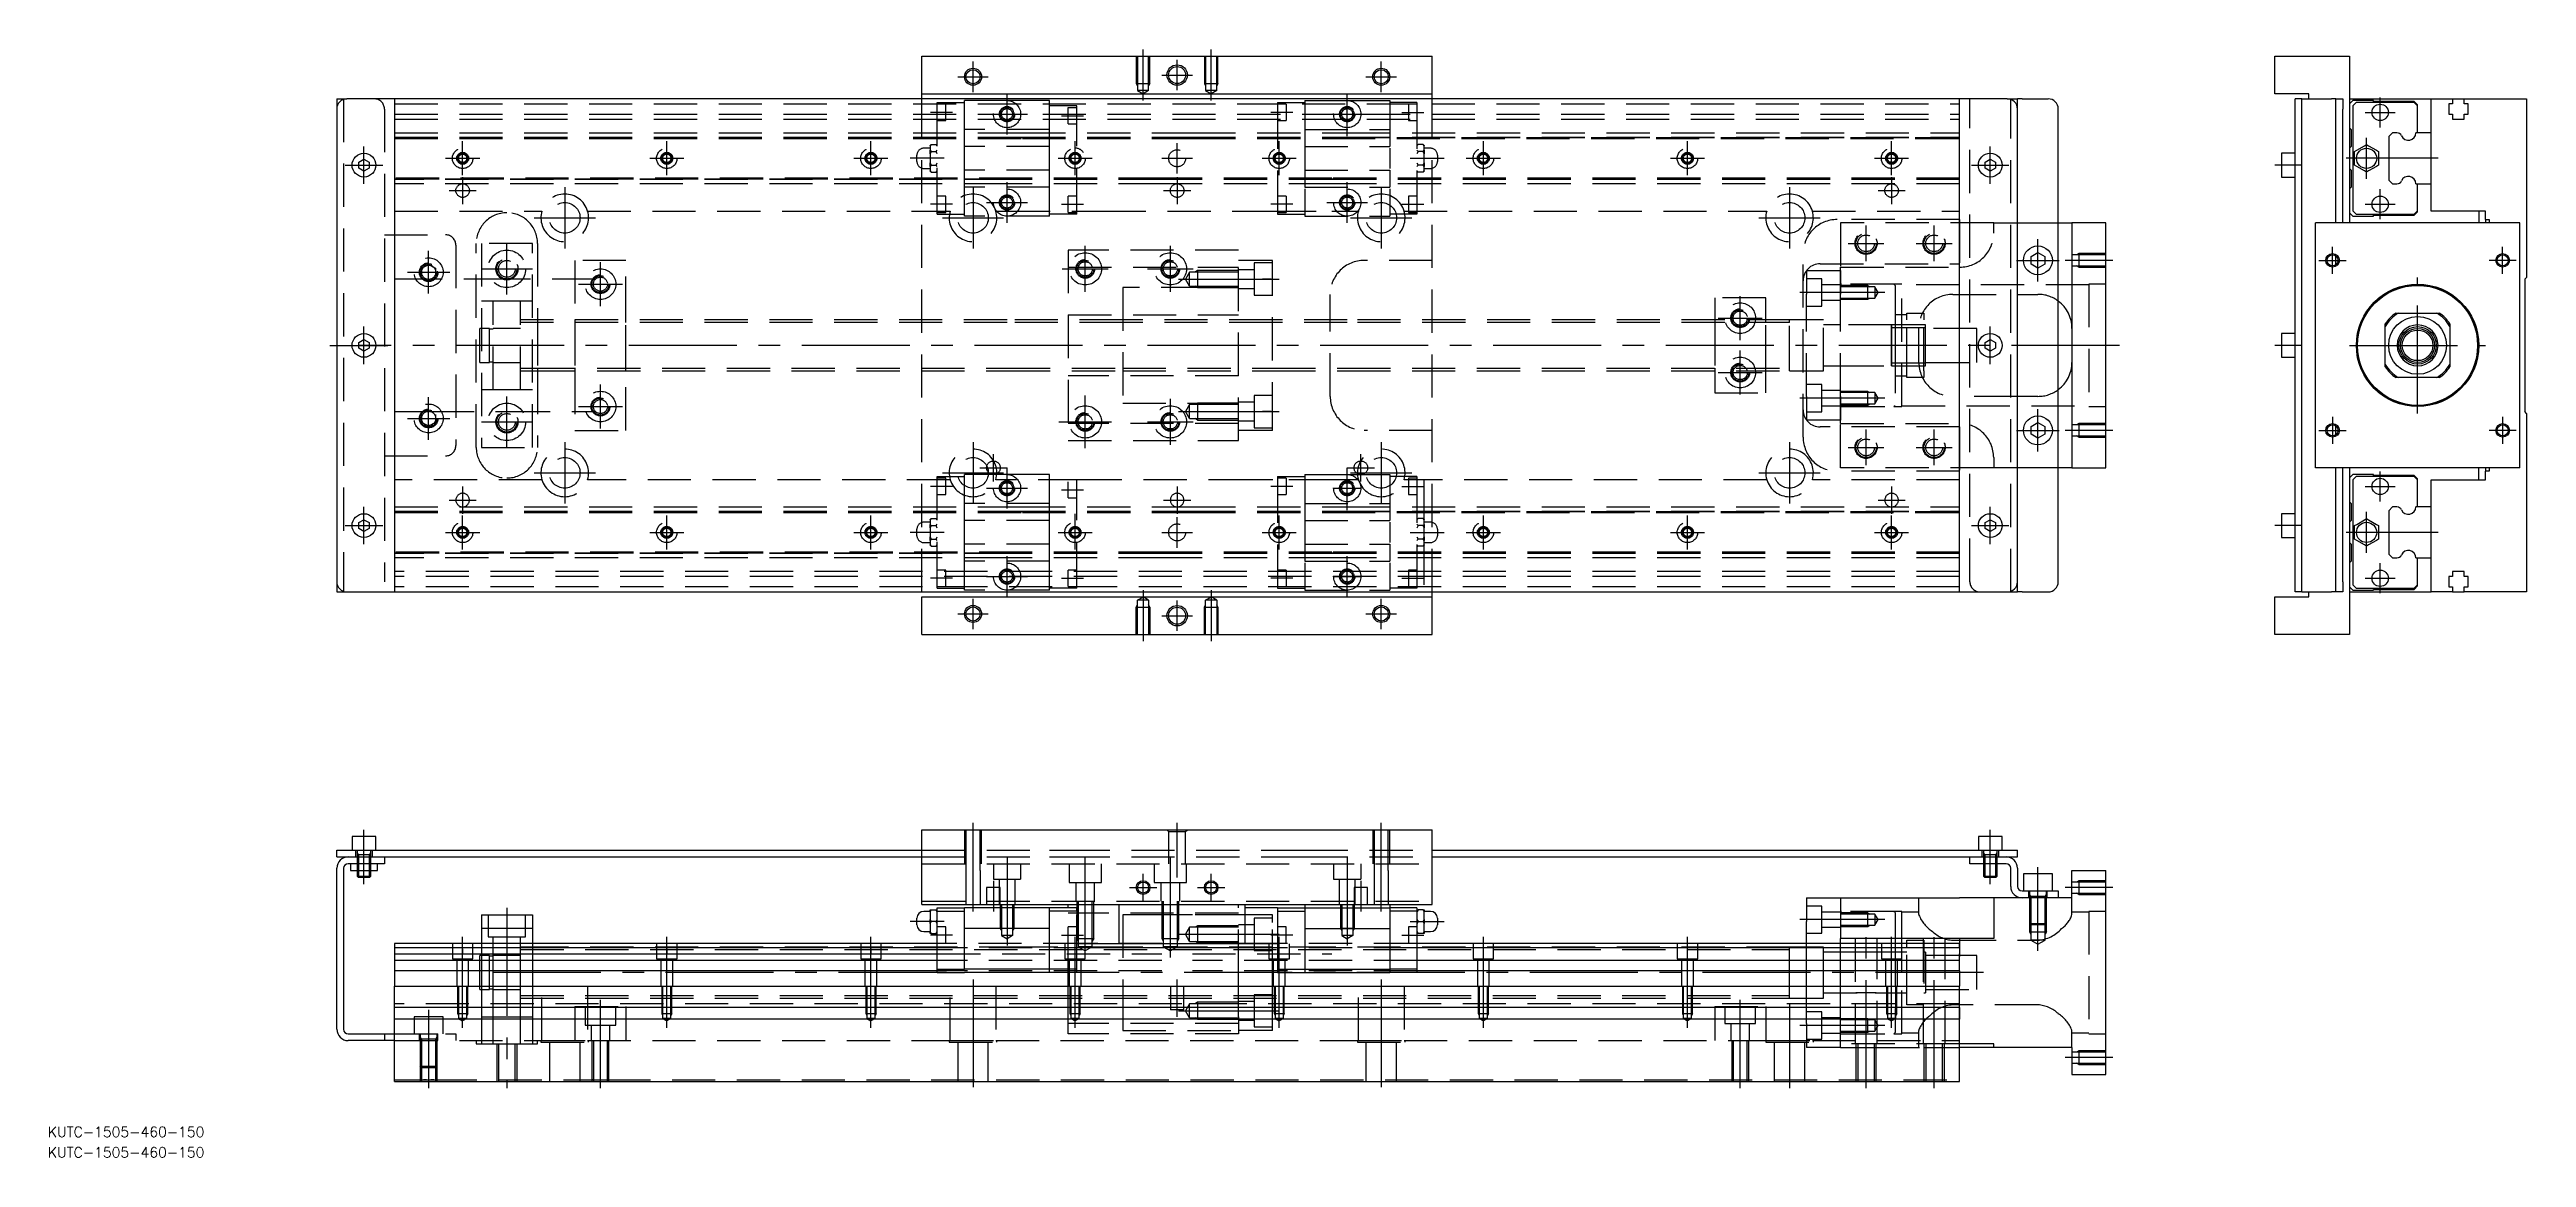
# Model space of a CAD drawing. Extents: x -101 to 627, y -22 to 303.
import ezdxf

# ---------------------------------------------------------------- set-up
doc = ezdxf.new("R2010")
doc.units = 0
doc.linetypes.add('CENTER', pattern=[50.8, 31.75, -6.35, 6.35, -6.35])
doc.linetypes.add('DASHED', pattern=[19.05, 12.7, -6.35])
doc.layers.get('0').update_dxf_attribs({"linetype": 'CONTINUOUS'})
doc.layers.add('CENTER', color=1, linetype='CENTER')
doc.styles.get("Standard").update_dxf_attribs({"font": 'txt.shx', "height": 3, "bigfont": 'bigfont.shx'})

msp = doc.modelspace()

# ---------------------------------------------------------------- texts
at = {"color": 7, "linetype": 'CONTINUOUS'}
for p in [(-101.94, -16.37), (-101.94, -22.38)]:
    msp.add_text('KUTC-1505-460-150', height=3, dxfattribs=at).set_placement(p)

# ---------------------------------------------------------------- linework, layer by layer
at = {"color": 7, "linetype": 'CONTINUOUS'}
for p, q in [((155, 301.45), (305, 301.45)), ((155, 290.45), (155, 301.45)), ((305, 290.45), (305, 301.45)), ((552.6, 301.45), (574.6, 301.45)), ((552.6, 290.45), (552.6, 301.45)), ((574.6, 301.45), (574.6, 252.45)), ((-17, 288.95), (-17, 285.95)), ((-17, 288.95), (-14, 288.95)), ((-17, 285.95), (-17, 146.95)), ((474, 288.95), (-14, 288.95)), ((0, 288.95), (0, 278.95)), ((155, 290.45), (305, 290.45)), ((155, 288.95), (155, 290.45)), ((305, 288.95), (305, 290.45)), ((474, 288.95), (477, 288.95)), ((477, 285.95), (477, 288.95)), ((478.33, 288.95), (477, 288.95)), ((477, 146.95), (477, 285.95)), ((478.33, 288.95), (486, 288.95)), ((489, 146.95), (489, 285.95)), ((562.6, 290.45), (552.6, 290.45)), ((560.6, 288.95), (558.6, 288.95)), ((558.6, 285.95), (558.6, 288.95)), ((558.6, 146.95), (558.6, 285.95)), ((560.6, 288.95), (563.93, 288.95)), ((560.6, 285.95), (560.6, 288.95)), ((560.6, 146.95), (560.6, 285.95)), ((562.6, 288.95), (562.6, 290.45)), ((563.93, 288.95), (569.26, 288.95)), ((570.6, 288.95), (569.26, 288.95)), ((570.6, 288.95), (572.6, 288.95)), ((570.6, 285.95), (570.6, 288.95)), ((570.6, 252.45), (570.6, 285.95)), ((572.6, 288.95), (572.6, 285.95)), ((572.6, 252.45), (572.6, 285.95)), ((574.6, 288.95), (598.6, 288.95)), ((575.59, 288.45), (574.6, 287.46)), ((581.6, 288.45), (575.59, 288.45)), ((576.59, 287.9), (575.6, 286.91)), ((575.6, 286.91), (575.6, 255.99)), ((593.6, 287.9), (576.59, 287.9)), ((581.6, 288.2), (581.6, 288.45)), ((593.6, 288.2), (581.6, 288.2)), ((594.6, 287.2), (593.6, 288.2)), ((594.6, 286.9), (593.6, 287.9)), ((594.6, 286.9), (594.6, 287.2)), ((594.6, 278.95), (594.6, 286.9)), ((598.6, 288.95), (604.9, 288.95)), ((598.6, 278.95), (598.6, 288.95)), ((604.9, 287.45), (603.75, 287.45)), ((603.75, 287.45), (603.75, 284.45)), ((603.75, 284.45), (604.9, 284.45)), ((604.9, 288.95), (608.3, 288.95)), ((604.9, 288.95), (604.9, 287.45)), ((604.9, 284.45), (604.9, 282.95)), ((608.3, 287.45), (608.3, 288.95)), ((608.3, 288.95), (626.6, 288.95)), ((609.45, 287.45), (608.3, 287.45)), ((608.3, 282.95), (608.3, 284.45)), ((608.3, 284.45), (609.45, 284.45)), ((609.45, 284.45), (609.45, 287.45)), ((626.6, 288.95), (626.6, 236.45)), ((0, 278.95), (0, 277.7)), ((0, 277.7), (0, 265.2)), ((574.6, 280.45), (575.1, 279.95)), ((575.1, 279.95), (575.1, 274.95)), ((587.22, 278.95), (586.1, 277.83)), ((586.1, 277.83), (586.1, 265.07)), ((588.51, 278.95), (587.22, 278.95)), ((598.6, 278.95), (594.09, 278.95)), ((598.6, 263.95), (598.6, 278.95)), ((598.6, 263.95), (598.6, 278.95)), ((604.9, 282.95), (608.3, 282.95)), ((-10.5, 270.32), (-9, 271.18)), ((-10.5, 268.58), (-10.5, 270.32)), ((-9, 271.18), (-7.5, 270.32)), ((-7.5, 270.32), (-7.5, 268.58)), ((467.5, 270.32), (469, 271.18)), ((467.5, 268.58), (467.5, 270.32)), ((469, 271.18), (470.5, 270.32)), ((470.5, 270.32), (470.5, 268.58)), ((558.6, 272.95), (554.6, 272.95)), ((554.6, 272.95), (554.6, 269.45)), ((554.6, 269.45), (554.6, 265.95)), ((575.1, 274.95), (574.6, 274.45)), ((576.1, 273.47), (576.69, 273.81)), ((576.1, 272.79), (576.1, 273.47)), ((576.1, 270.11), (576.1, 272.79)), ((576.1, 269.43), (576.1, 270.11)), ((576.69, 269.09), (576.1, 269.43)), ((576.69, 273.81), (579.01, 275.14)), ((579.01, 275.14), (579.6, 275.49)), ((579.6, 275.49), (580.19, 275.14)), ((580.19, 275.14), (582.5, 273.81)), ((582.5, 273.81), (583.09, 273.47)), ((583.09, 269.43), (582.5, 269.09)), ((583.09, 273.47), (583.09, 272.79)), ((583.09, 272.79), (583.09, 270.11)), ((583.09, 270.11), (583.09, 269.43)), ((-9, 267.72), (-10.5, 268.58)), ((-7.5, 268.58), (-9, 267.72)), ((0, 265.2), (0, 263.95)), ((0, 263.95), (0, 255.95)), ((469, 267.72), (467.5, 268.58)), ((470.5, 268.58), (469, 267.72)), ((554.6, 265.95), (558.6, 265.95)), ((574.6, 268.45), (575.1, 267.95)), ((575.1, 262.95), (574.6, 262.45)), ((575.1, 267.95), (575.1, 262.95)), ((579.01, 267.76), (576.69, 269.09)), ((579.6, 267.41), (579.01, 267.76)), ((580.19, 267.76), (579.6, 267.41)), ((582.5, 269.09), (580.19, 267.76)), ((586.1, 265.07), (587.22, 263.95)), ((587.22, 263.95), (588.51, 263.95)), ((594.09, 263.95), (598.6, 263.95)), ((594.6, 256), (594.6, 263.95)), ((598.6, 255.95), (598.6, 263.95)), ((0, 255.95), (0, 176.95)), ((574.6, 255.44), (575.59, 254.45)), ((575.6, 255.99), (576.59, 255)), ((576.59, 255), (593.6, 255)), ((593.6, 255), (594.6, 256)), ((593.6, 254.7), (594.6, 255.7)), ((594.6, 255.7), (594.6, 256)), ((614.6, 255.95), (598.6, 255.95)), ((612.6, 255.95), (612.6, 252.45)), ((614.6, 253.45), (614.6, 255.95)), ((489, 252.45), (493, 252.45)), ((503, 252.45), (493, 252.45)), ((493, 252.45), (493, 180.45)), ((503, 180.45), (503, 252.45)), ((624.6, 252.45), (564.6, 252.45)), ((564.6, 180.45), (564.6, 252.45)), ((575.59, 254.45), (581.6, 254.45)), ((581.6, 254.45), (581.6, 254.7)), ((581.6, 254.7), (593.6, 254.7)), ((614.6, 253.45), (615.6, 253.45)), ((614.6, 253.45), (614.6, 252.45)), ((615.6, 253.45), (615.6, 252.45)), ((624.6, 180.45), (624.6, 252.45)), ((481, 242.6), (483, 243.76)), ((481, 240.3), (481, 242.6)), ((483, 239.14), (481, 240.3)), ((483, 243.76), (485, 242.6)), ((485, 240.3), (483, 239.14)), ((485, 242.6), (485, 240.3)), ((570.6, 240.17), (570.6, 242.73)), ((626.1, 235.95), (626.6, 236.45)), ((626.1, 235.95), (626.1, 196.95)), ((588.26, 225.95), (589.01, 225.95)), ((589.01, 225.95), (600.18, 225.95)), ((600.18, 225.95), (600.93, 225.95)), ((558.6, 219.95), (554.6, 219.95)), ((554.6, 219.95), (554.6, 216.45)), ((585.1, 222.03), (585.1, 222.79)), ((585.1, 210.87), (585.1, 222.03)), ((604.1, 222.79), (604.1, 222.03)), ((604.1, 222.03), (604.1, 210.87)), ((-10.5, 217.32), (-9, 218.18)), ((-10.5, 215.58), (-10.5, 217.32)), ((-9, 214.72), (-10.5, 215.58)), ((-9, 218.18), (-7.5, 217.32)), ((-7.5, 215.58), (-9, 214.72)), ((-7.5, 217.32), (-7.5, 215.58)), ((467.5, 217.32), (469, 218.18)), ((467.5, 215.58), (467.5, 217.32)), ((469, 214.72), (467.5, 215.58)), ((469, 218.18), (470.5, 217.32)), ((470.5, 215.58), (469, 214.72)), ((470.5, 217.32), (470.5, 215.58)), ((554.6, 216.45), (554.6, 212.95)), ((554.6, 212.95), (558.6, 212.95)), ((585.1, 210.11), (585.1, 210.87)), ((589.01, 206.95), (588.26, 206.95)), ((600.18, 206.95), (589.01, 206.95)), ((600.93, 206.95), (600.18, 206.95)), ((604.1, 210.87), (604.1, 210.11)), ((626.6, 196.45), (626.1, 196.95)), ((481, 192.6), (483, 193.76)), ((481, 190.3), (481, 192.6)), ((483, 189.14), (481, 190.3)), ((483, 193.76), (485, 192.6)), ((485, 190.3), (483, 189.14)), ((485, 192.6), (485, 190.3)), ((570.6, 190.17), (570.6, 192.73)), ((626.6, 196.45), (626.6, 143.95)), ((0, 176.95), (0, 168.95)), ((493, 180.45), (489, 180.45)), ((493, 180.45), (503, 180.45)), ((624.6, 180.45), (564.6, 180.45)), ((570.6, 146.95), (570.6, 180.45)), ((572.6, 146.95), (572.6, 180.45)), ((574.6, 180.45), (574.6, 131.45)), ((575.59, 178.45), (574.6, 177.46)), ((581.6, 178.45), (575.59, 178.45)), ((576.59, 177.9), (575.6, 176.91)), ((575.6, 176.91), (575.6, 145.99)), ((593.6, 177.9), (576.59, 177.9)), ((581.6, 178.2), (581.6, 178.45)), ((593.6, 178.2), (581.6, 178.2)), ((594.6, 177.2), (593.6, 178.2)), ((594.6, 176.9), (593.6, 177.9)), ((594.6, 176.9), (594.6, 177.2)), ((594.6, 168.95), (594.6, 176.9)), ((598.6, 176.95), (614.6, 176.95)), ((598.6, 168.95), (598.6, 176.95)), ((612.6, 176.95), (612.6, 180.45)), ((614.6, 180.45), (614.6, 179.45)), ((614.6, 176.95), (614.6, 179.45)), ((615.6, 179.45), (614.6, 179.45)), ((615.6, 180.45), (615.6, 179.45)), ((0, 168.95), (0, 167.7)), ((0, 167.7), (0, 155.2)), ((574.6, 170.45), (575.1, 169.95)), ((575.1, 169.95), (575.1, 164.95)), ((587.22, 168.95), (586.1, 167.83)), ((586.1, 167.83), (586.1, 155.07)), ((588.51, 168.95), (587.22, 168.95)), ((598.6, 168.95), (594.09, 168.95)), ((598.6, 153.95), (598.6, 168.95)), ((598.6, 153.95), (598.6, 168.95)), ((-10.5, 164.32), (-9, 165.18)), ((-10.5, 162.58), (-10.5, 164.32)), ((-9, 161.72), (-10.5, 162.58)), ((-9, 165.18), (-7.5, 164.32)), ((-7.5, 162.58), (-9, 161.72)), ((-7.5, 164.32), (-7.5, 162.58)), ((467.5, 164.32), (469, 165.18)), ((467.5, 162.58), (467.5, 164.32)), ((469, 161.72), (467.5, 162.58)), ((469, 165.18), (470.5, 164.32)), ((470.5, 162.58), (469, 161.72)), ((470.5, 164.32), (470.5, 162.58)), ((554.6, 166.95), (554.6, 163.45)), ((558.6, 166.95), (554.6, 166.95)), ((554.6, 163.45), (554.6, 159.95)), ((575.1, 164.95), (574.6, 164.45)), ((576.1, 163.47), (576.69, 163.81)), ((576.1, 162.79), (576.1, 163.47)), ((576.1, 160.11), (576.1, 162.79)), ((576.69, 163.81), (579.01, 165.14)), ((579.01, 165.14), (579.6, 165.49)), ((579.6, 165.49), (580.19, 165.14)), ((580.19, 165.14), (582.5, 163.81)), ((582.5, 163.81), (583.09, 163.47)), ((583.09, 163.47), (583.09, 162.79)), ((583.09, 162.79), (583.09, 160.11)), ((0, 155.2), (0, 153.95)), ((0, 153.95), (0, 143.95)), ((554.6, 159.95), (558.6, 159.95)), ((574.6, 158.45), (575.1, 157.95)), ((575.1, 152.95), (574.6, 152.45)), ((575.1, 157.95), (575.1, 152.95)), ((576.1, 159.43), (576.1, 160.11)), ((576.69, 159.09), (576.1, 159.43)), ((579.01, 157.76), (576.69, 159.09)), ((579.6, 157.41), (579.01, 157.76)), ((580.19, 157.76), (579.6, 157.41)), ((582.5, 159.09), (580.19, 157.76)), ((583.09, 159.43), (582.5, 159.09)), ((583.09, 160.11), (583.09, 159.43)), ((586.1, 155.07), (587.22, 153.95)), ((587.22, 153.95), (588.51, 153.95)), ((594.09, 153.95), (598.6, 153.95)), ((594.6, 146), (594.6, 153.95)), ((598.6, 143.95), (598.6, 153.95)), ((-17, 146.95), (-17, 143.95)), ((477, 143.95), (477, 146.95)), ((558.6, 143.95), (558.6, 146.95)), ((560.6, 143.95), (560.6, 146.95)), ((570.6, 143.95), (570.6, 146.95)), ((572.6, 146.95), (572.6, 143.95)), ((575.6, 145.99), (576.59, 145)), ((593.6, 145), (594.6, 146)), ((593.6, 144.7), (594.6, 145.7)), ((594.6, 145.7), (594.6, 146)), ((604.9, 148.45), (603.75, 148.45)), ((603.75, 148.45), (603.75, 145.45)), ((608.3, 149.95), (604.9, 149.95)), ((604.9, 149.95), (604.9, 148.45)), ((608.3, 148.45), (608.3, 149.95)), ((609.45, 148.45), (608.3, 148.45)), ((609.45, 145.45), (609.45, 148.45)), ((-17, 143.95), (-14, 143.95)), ((-14, 143.95), (474, 143.95)), ((155, 142.45), (305, 142.45)), ((155, 131.45), (155, 142.45)), ((280, 143.95), (460, 143.95)), ((305, 142.45), (305, 143.95)), ((305, 131.45), (305, 142.45)), ((474, 143.95), (477, 143.95)), ((478.33, 143.95), (477, 143.95)), ((478.33, 143.95), (486, 143.95)), ((552.6, 142.45), (562.6, 142.45)), ((552.6, 131.45), (552.6, 142.45)), ((560.6, 143.95), (558.6, 143.95)), ((560.6, 143.95), (563.93, 143.95)), ((562.6, 142.45), (562.6, 143.95)), ((563.93, 143.95), (569.26, 143.95)), ((570.6, 143.95), (569.26, 143.95)), ((572.6, 143.95), (570.6, 143.95)), ((574.6, 145.44), (575.59, 144.45)), ((574.6, 143.95), (598.6, 143.95)), ((575.59, 144.45), (581.6, 144.45)), ((576.59, 145), (593.6, 145)), ((581.6, 144.45), (581.6, 144.7)), ((581.6, 144.7), (593.6, 144.7)), ((604.9, 143.95), (598.6, 143.95)), ((603.75, 145.45), (604.9, 145.45)), ((604.9, 145.45), (604.9, 143.95)), ((604.9, 143.95), (608.3, 143.95)), ((608.3, 145.45), (609.45, 145.45)), ((608.3, 143.95), (608.3, 145.45)), ((626.6, 143.95), (608.3, 143.95)), ((155, 131.45), (305, 131.45)), ((574.6, 131.45), (552.6, 131.45)), ((155, 74), (305, 74)), ((155, 52), (155, 74)), ((305, 52), (305, 74)), ((-17, 66), (-17, 68)), ((-17, 68), (-14, 68)), ((-17, 66), (-14, 66)), ((-14, 68), (155, 68)), ((-14, 66), (-13.67, 66)), ((-13.67, 66), (-6, 66)), ((-13.67, 66), (-6, 66)), ((-5.5, 72), (-12.5, 72)), ((-12.5, 72), (-12.5, 68)), ((-6, 66), (155, 66)), ((-5.5, 68), (-5.5, 72)), ((-3, 66), (-3, 64)), ((305, 68), (474, 68)), ((305, 66), (466, 66)), ((463, 64), (463, 66)), ((472.5, 72), (465.5, 72)), ((465.5, 72), (465.5, 68)), ((466, 66), (473.67, 66)), ((466, 66), (473.67, 66)), ((472.5, 68), (472.5, 72)), ((473.67, 66), (474, 66)), ((474, 68), (477, 68)), ((474, 66), (477, 66)), ((477, 66), (477, 68)), ((-17, 15.33), (-17, 62.67)), ((-15, 62.67), (-15, 15.33)), ((-6, 64), (-13.67, 64)), ((-13, 64), (-13, 62)), ((-13, 62), (-5, 62)), ((-11, 62), (-11, 60.38)), ((-11, 60.38), (-7, 60.38)), ((-10.62, 60), (-11, 60.38)), ((-7.38, 60), (-10.62, 60)), ((-7.38, 60), (-7, 60.38)), ((-7, 60.38), (-7, 62)), ((-3, 64), (-6, 64)), ((-5, 62), (-5, 64)), ((466, 64), (463, 64)), ((473.67, 64), (466, 64)), ((467, 64), (467, 60.38)), ((467, 60.38), (471, 60.38)), ((467.38, 60), (467, 60.38)), ((470.62, 60), (467.38, 60)), ((470.62, 60), (471, 60.38)), ((471, 60.38), (471, 64)), ((475, 57.33), (475, 62.67)), ((477, 62.67), (477, 57.33)), ((478.75, 61), (478.75, 56)), ((487.25, 61), (478.75, 61)), ((487.25, 56), (487.25, 61)), ((493, 62), (503, 62)), ((493, 54), (493, 62)), ((503, 2), (503, 62)), ((155, 52), (305, 52)), ((159.5, 51), (167.5, 51)), ((159.5, 50.49), (159.5, 51)), ((192.5, 51.01), (167.5, 51.01)), ((167.5, 45), (167.5, 51.01)), ((192.5, 45), (192.5, 51.01)), ((200.5, 51), (192.5, 51)), ((200.5, 51), (200.5, 43.9)), ((213, 40.5), (213, 52)), ((250, 40.5), (250, 52)), ((259.5, 51), (250, 51)), ((259.5, 51), (267.5, 51)), ((267.5, 51.01), (292.5, 51.01)), ((267.5, 51.01), (267.5, 45)), ((292.5, 51.01), (292.5, 45)), ((300.5, 51), (292.5, 51)), ((300.5, 51), (300.5, 50.49)), ((415, 54), (415.36, 54)), ((415, 54), (415, 47.02)), ((415.36, 54), (424.64, 54)), ((424.64, 54), (425, 54)), ((425, 54), (460, 54)), ((425, 54), (425, 42)), ((470, 54), (460, 54)), ((478.33, 54), (470, 54)), ((470, 54), (470, 42)), ((478.33, 56), (486, 56)), ((486, 54), (478.33, 54)), ((486, 56), (489, 56)), ((489, 54), (486, 54)), ((489, 56), (489, 54)), ((493, 54), (489, 54)), ((25.5, 49), (40.5, 49)), ((25.5, 49), (25.5, 40.5)), ((40.5, 49), (40.5, 40.5)), ((153.5, 47), (153.5, 47.97)), ((153.5, 46.03), (153.5, 47)), ((157.43, 49.97), (155.5, 49.97)), ((155.5, 44.03), (157.43, 44.03)), ((157.72, 50.49), (157.43, 49.9)), ((157.43, 50.49), (157.72, 50.49)), ((157.43, 49.9), (157.43, 50.49)), ((157.43, 49.9), (157.43, 47.59)), ((157.43, 46.41), (157.43, 47.59)), ((157.43, 47.59), (157.72, 47)), ((157.72, 47), (157.43, 46.41)), ((157.43, 46.41), (157.43, 44.1)), ((157.43, 44.1), (157.72, 43.5)), ((157.43, 43.5), (157.43, 44.1)), ((157.72, 50.49), (159.19, 50.49)), ((159.45, 49.97), (159.19, 50.49)), ((159.19, 50.49), (159.5, 50.49)), ((159.19, 47), (159.5, 47.64)), ((159.5, 46.36), (159.19, 47)), ((159.19, 43.5), (159.5, 44.15)), ((159.5, 49.85), (159.45, 49.97)), ((159.5, 50.01), (159.5, 50.49)), ((159.5, 43.5), (159.5, 50.01)), ((159.5, 50.01), (167.5, 50.01)), ((192.5, 45), (167.5, 45)), ((167.5, 33), (167.5, 45)), ((200.5, 50.01), (192.5, 50.01)), ((192.5, 33), (192.5, 45)), ((200.5, 32), (200.5, 49.01)), ((259.5, 50.01), (259.5, 33)), ((259.5, 50.01), (267.5, 50.01)), ((267.5, 45), (292.5, 45)), ((267.5, 45), (267.5, 33)), ((300.5, 50.01), (292.5, 50.01)), ((292.5, 45), (292.5, 33)), ((300.5, 50.49), (300.5, 50.01)), ((300.5, 50.49), (300.81, 50.49)), ((300.5, 50.01), (300.5, 43.5)), ((300.55, 49.97), (300.5, 49.85)), ((300.5, 47.64), (300.81, 47)), ((300.81, 47), (300.5, 46.36)), ((300.5, 44.15), (300.81, 43.5)), ((300.81, 50.49), (300.55, 49.97)), ((302.28, 50.49), (300.81, 50.49)), ((302.57, 49.9), (302.28, 50.49)), ((302.28, 50.49), (302.57, 50.49)), ((302.28, 47), (302.57, 47.59)), ((302.57, 46.41), (302.28, 47)), ((302.28, 43.5), (302.57, 44.1)), ((302.57, 50.49), (302.57, 49.9)), ((304.5, 49.97), (302.57, 49.97)), ((302.57, 47.59), (302.57, 49.9)), ((302.57, 47.59), (302.57, 46.41)), ((302.57, 44.1), (302.57, 46.41)), ((302.57, 44.1), (302.57, 43.5)), ((302.57, 44.03), (304.5, 44.03)), ((306.5, 47.97), (306.5, 46.03)), ((415, 40.5), (415, 47.02)), ((159.5, 40.5), (0, 40.5)), ((0, 40.5), (0, 39.25)), ((159.5, 39.25), (0, 39.25)), ((0, 39.25), (0, 37.47)), ((0, 37.47), (159.5, 37.47)), ((0, 37.47), (0, 35.58)), ((157.72, 43.5), (157.43, 43.5)), ((157.72, 43.5), (159.19, 43.5)), ((159.5, 33), (159.5, 43.5)), ((200, 16.78), (200, 40.5)), ((200.5, 40.5), (259.5, 40.5)), ((200.5, 39.38), (259.5, 39.38)), ((260, 17.78), (260, 40.5)), ((300.5, 43.5), (300.5, 33)), ((300.81, 43.5), (300.5, 43.5)), ((460, 40.5), (300.5, 40.5)), ((460, 39.25), (300.5, 39.25)), ((302.28, 43.5), (300.81, 43.5)), ((302.57, 43.5), (302.28, 43.5)), ((380, 17.78), (380, 40.5)), ((410, 32.2), (410, 39.5)), ((470, 42), (425, 42)), ((425, 40.5), (425, 42)), ((440, 17.78), (440, 40.5)), ((460, 42), (460, 39.38)), ((460, 39.25), (460, 40.5)), ((460, 39.38), (460, 38.09)), ((460, 39.25), (460, 37.47)), ((460, 38.09), (460, 36.72)), ((460, 35.58), (460, 37.47)), ((460, 32.51), (460, 36.72)), ((159.5, 35.58), (0, 35.58)), ((0, 35.58), (0, 32.52)), ((159.5, 32.52), (0, 32.52)), ((0, 32.52), (0, 28)), ((159.5, 33), (167.5, 33)), ((159.5, 32), (167.5, 32)), ((192.5, 33), (167.5, 33)), ((192.5, 32), (167.5, 32)), ((200.5, 33), (192.5, 33)), ((192.5, 32), (192.5, 33)), ((200.5, 32), (192.5, 32)), ((200.5, 32), (200.5, 33)), ((259.5, 33), (267.5, 33)), ((259.5, 32), (267.5, 32)), ((267.5, 33), (292.5, 33)), ((267.5, 33), (267.5, 32)), ((267.5, 32), (292.5, 32)), ((300.5, 33), (292.5, 33)), ((300.5, 32), (292.5, 32)), ((460, 35.58), (300.5, 35.58)), ((300.5, 33), (300.5, 32)), ((460, 32.52), (300.5, 32.52)), ((410, 28), (410, 32.2)), ((460, 32.52), (460, 35.58)), ((460, 32.52), (460, 28)), ((460, 32.51), (460, 28)), ((0, 28), (460, 28)), ((0, 21.7), (0, 28)), ((460, 21.7), (460, 28)), ((460, 21.7), (460, 28)), ((460, 21.7), (0, 21.7)), ((0, 18.3), (0, 21.7)), ((460, 18.3), (0, 18.3)), ((0, 0), (0, 18.3)), ((460, 21.7), (460, 18.3)), ((460, 10), (460, 21.7)), ((460, 0), (460, 18.3)), ((-13.67, 14), (-6, 14)), ((-6, 12), (-13.67, 12)), ((-6, 14), (-3, 14)), ((-3, 12), (-6, 12)), ((-3, 14), (0, 14)), ((-3, 14), (-3, 12)), ((0, 12), (-3, 12)), ((470, 11), (460, 11)), ((470, 10), (460, 10)), ((470, 10), (470, 11)), ((493, 10), (470, 10)), ((493, 10), (493, 2)), ((0, 0), (460, 0)), ((493, 2), (503, 2))]:
    msp.add_line(p, q, dxfattribs=at)
at = {"color": 3, "linetype": 'DASHED'}
for p, q in [((218, 301.45), (218, 293.45)), ((218.38, 301.45), (218.38, 293.45)), ((221.62, 293.45), (221.62, 301.45)), ((222, 293.45), (222, 301.45)), ((238, 301.45), (238, 293.45)), ((238.38, 301.45), (238.38, 293.45)), ((241.62, 293.45), (241.62, 301.45)), ((242, 293.45), (242, 301.45)), ((218, 293.45), (218.38, 292.79)), ((218, 293.45), (220, 293.45)), ((218.38, 293.45), (218.38, 291.35)), ((218.38, 291.35), (220, 290.41)), ((221.62, 291.35), (218.38, 291.35)), ((220, 293.45), (222, 293.45)), ((221.62, 291.35), (220, 290.41)), ((222, 293.45), (221.62, 292.79)), ((221.62, 291.35), (221.62, 293.45)), ((238, 293.45), (240, 293.45)), ((238, 293.45), (238.38, 292.79)), ((238.38, 293.45), (238.38, 291.35)), ((238.38, 291.35), (240, 290.41)), ((241.62, 291.35), (238.38, 291.35)), ((240, 293.45), (242, 293.45)), ((241.62, 291.35), (240, 290.41)), ((242, 293.45), (241.62, 292.79)), ((241.62, 291.35), (241.62, 293.45)), ((-15, 288.95), (-15, 143.95)), ((-3, 285.95), (-3, 146.95)), ((180, 288.95), (0, 288.95)), ((0, 287.45), (460, 287.45)), ((0, 284.45), (460, 284.45)), ((155, 143.95), (155, 288.95)), ((159.5, 287.9), (167.5, 287.9)), ((159.5, 286.91), (159.5, 287.9)), ((162, 287.35), (159.5, 287.35)), ((159.5, 255.99), (159.5, 286.91)), ((162, 282.55), (162, 287.35)), ((180, 288.45), (167.5, 288.45)), ((167.5, 287.46), (167.5, 288.45)), ((167.5, 280.45), (167.5, 287.46)), ((218, 288.95), (180, 288.95)), ((192.5, 288.45), (180, 288.45)), ((192.5, 287.46), (192.5, 288.45)), ((192.5, 280.45), (192.5, 287.46)), ((200.5, 286.91), (192.5, 286.91)), ((198, 281.56), (198, 286.36)), ((198, 286.36), (200.5, 286.36)), ((200.5, 255.99), (200.5, 286.91)), ((200.5, 285.92), (200.5, 286.91)), ((222, 288.95), (218, 288.95)), ((238, 288.95), (222, 288.95)), ((242, 288.95), (238, 288.95)), ((280, 288.95), (242, 288.95)), ((259.5, 287.9), (267.5, 287.9)), ((259.5, 287.9), (259.5, 286.91)), ((262, 287.35), (259.5, 287.35)), ((259.5, 286.91), (259.5, 255.99)), ((262, 287.35), (262, 282.55)), ((267.5, 288.45), (280, 288.45)), ((267.5, 288.45), (267.5, 287.46)), ((267.5, 287.46), (267.5, 280.45)), ((460, 288.95), (280, 288.95)), ((280, 288.45), (292.5, 288.45)), ((292.5, 288.45), (292.5, 287.46)), ((300.5, 287.9), (292.5, 287.9)), ((292.5, 287.46), (292.5, 280.45)), ((300.5, 287.35), (298, 287.35)), ((298, 287.35), (298, 282.55)), ((300.5, 287.9), (300.5, 286.91)), ((300.5, 286.91), (300.5, 255.99)), ((305, 143.95), (305, 288.95)), ((460, 278.95), (460, 288.95)), ((463, 146.95), (463, 288.95)), ((475, 143.95), (475, 288.95)), ((0, 282.95), (460, 282.95)), ((0, 278.95), (180, 278.95)), ((0, 277.7), (180, 277.7)), ((0, 277.56), (180, 277.56)), ((0, 277.55), (184.5, 277.55)), ((0, 277.25), (184.5, 277.25)), ((159.5, 282.55), (162, 282.55)), ((167.5, 279.95), (167.5, 280.45)), ((167.5, 274.95), (167.5, 279.95)), ((192.5, 279.95), (167.5, 279.95)), ((180, 278.95), (184.5, 278.95)), ((180, 277.7), (184.5, 277.7)), ((180, 277.56), (184.5, 277.56)), ((184.5, 278.95), (225.5, 278.95)), ((184.5, 277.7), (225.5, 277.7)), ((184.5, 277.56), (225.5, 277.56)), ((184.5, 277.55), (225.5, 277.55)), ((184.5, 277.25), (225.5, 277.25)), ((192.5, 279.95), (192.5, 280.45)), ((192.5, 274.95), (192.5, 279.95)), ((198, 281.56), (200.5, 281.56)), ((225.5, 278.95), (234.5, 278.95)), ((225.5, 277.7), (234.5, 277.7)), ((225.5, 277.56), (234.5, 277.56)), ((225.5, 277.55), (234.5, 277.55)), ((225.5, 277.25), (234.5, 277.25)), ((234.5, 278.95), (275.5, 278.95)), ((234.5, 277.7), (275.5, 277.7)), ((234.5, 277.56), (275.5, 277.56)), ((234.5, 277.55), (275.5, 277.55)), ((234.5, 277.25), (275.5, 277.25)), ((259.5, 282.55), (262, 282.55)), ((267.5, 280.45), (267.5, 279.95)), ((267.5, 279.95), (292.5, 279.95)), ((267.5, 279.95), (267.5, 274.95)), ((275.5, 278.95), (280, 278.95)), ((275.5, 277.7), (280, 277.7)), ((275.5, 277.56), (280, 277.56)), ((275.5, 277.55), (460, 277.55)), ((275.5, 277.25), (460, 277.25)), ((280, 278.95), (460, 278.95)), ((280, 277.7), (460, 277.7)), ((280, 277.56), (460, 277.56)), ((292.5, 280.45), (292.5, 279.95)), ((292.5, 279.95), (292.5, 274.95)), ((298, 282.55), (300.5, 282.55)), ((460, 277.7), (460, 278.95)), ((460, 265.2), (460, 277.7)), ((153.5, 270.48), (153.5, 272.42)), ((157.43, 274.42), (155.5, 274.42)), ((157.72, 275.49), (157.43, 275.19)), ((157.72, 275.49), (157.43, 275.14)), ((157.43, 275.14), (157.43, 275.19)), ((157.43, 275.14), (157.43, 273.81)), ((157.43, 272.79), (157.43, 273.81)), ((157.43, 273.81), (157.72, 273.47)), ((157.72, 273.47), (157.43, 272.79)), ((157.43, 272.79), (157.43, 270.11)), ((157.43, 269.09), (157.43, 270.11)), ((157.43, 270.11), (157.72, 269.43)), ((157.72, 269.43), (157.43, 269.09)), ((157.72, 275.49), (159.19, 275.49)), ((157.72, 273.47), (159.19, 273.47)), ((157.72, 269.43), (159.19, 269.43)), ((159.5, 275.12), (159.19, 275.49)), ((159.5, 275.17), (159.19, 275.49)), ((159.19, 273.47), (159.5, 273.84)), ((159.5, 272.73), (159.19, 273.47)), ((159.19, 269.43), (159.5, 270.17)), ((159.5, 269.06), (159.19, 269.43)), ((192.5, 274.95), (167.5, 274.95)), ((167.5, 274.45), (167.5, 274.95)), ((167.5, 268.45), (167.5, 274.45)), ((192.5, 274.45), (192.5, 274.95)), ((192.5, 268.45), (192.5, 274.45)), ((267.5, 274.95), (292.5, 274.95)), ((267.5, 274.95), (267.5, 274.45)), ((267.5, 274.45), (267.5, 268.45)), ((292.5, 274.45), (292.5, 268.45)), ((300.81, 275.49), (300.5, 275.12)), ((300.81, 275.49), (300.5, 275.17)), ((300.5, 273.84), (300.81, 273.47)), ((300.81, 273.47), (300.5, 272.73)), ((300.5, 270.17), (300.81, 269.43)), ((300.81, 269.43), (300.5, 269.06)), ((302.28, 275.49), (300.81, 275.49)), ((302.28, 273.47), (300.81, 273.47)), ((302.28, 269.43), (300.81, 269.43)), ((302.57, 275.19), (302.28, 275.49)), ((302.57, 275.14), (302.28, 275.49)), ((302.28, 273.47), (302.57, 273.81)), ((302.57, 272.79), (302.28, 273.47)), ((302.28, 269.43), (302.57, 270.11)), ((302.57, 269.09), (302.28, 269.43)), ((302.57, 275.19), (302.57, 275.14)), ((302.57, 273.81), (302.57, 275.14)), ((304.5, 274.42), (302.57, 274.42)), ((302.57, 273.81), (302.57, 272.79)), ((302.57, 270.11), (302.57, 272.79)), ((302.57, 270.11), (302.57, 269.09)), ((306.5, 272.42), (306.5, 270.48)), ((184.5, 265.65), (0, 265.65)), ((184.5, 265.35), (0, 265.35)), ((180, 265.34), (0, 265.34)), ((180, 265.2), (0, 265.2)), ((180, 263.95), (0, 263.95)), ((155.5, 268.48), (157.43, 268.48)), ((157.43, 269.09), (157.43, 267.76)), ((157.43, 267.71), (157.43, 267.76)), ((157.43, 267.76), (157.72, 267.41)), ((157.43, 267.71), (157.72, 267.41)), ((157.72, 267.41), (159.19, 267.41)), ((159.19, 267.41), (159.5, 267.78)), ((159.19, 267.41), (159.5, 267.73)), ((167.5, 267.95), (167.5, 268.45)), ((167.5, 262.95), (167.5, 267.95)), ((192.5, 267.95), (167.5, 267.95)), ((192.5, 262.95), (167.5, 262.95)), ((167.5, 262.45), (167.5, 262.95)), ((167.5, 255.44), (167.5, 262.45)), ((184.5, 265.34), (180, 265.34)), ((184.5, 265.2), (180, 265.2)), ((184.5, 263.95), (180, 263.95)), ((225.5, 265.65), (184.5, 265.65)), ((225.5, 265.35), (184.5, 265.35)), ((225.5, 265.34), (184.5, 265.34)), ((225.5, 265.2), (184.5, 265.2)), ((225.5, 263.95), (184.5, 263.95)), ((192.5, 267.95), (192.5, 268.45)), ((192.5, 262.95), (192.5, 267.95)), ((192.5, 262.45), (192.5, 262.95)), ((192.5, 255.44), (192.5, 262.45)), ((234.5, 265.65), (225.5, 265.65)), ((234.5, 265.35), (225.5, 265.35)), ((234.5, 265.34), (225.5, 265.34)), ((234.5, 265.2), (225.5, 265.2)), ((234.5, 263.95), (225.5, 263.95)), ((275.5, 265.65), (234.5, 265.65)), ((275.5, 265.35), (234.5, 265.35)), ((275.5, 265.34), (234.5, 265.34)), ((275.5, 265.2), (234.5, 265.2)), ((275.5, 263.95), (234.5, 263.95)), ((267.5, 268.45), (267.5, 267.95)), ((267.5, 267.95), (267.5, 262.95)), ((267.5, 267.95), (292.5, 267.95)), ((267.5, 262.95), (292.5, 262.95)), ((267.5, 262.45), (267.5, 255.44)), ((460, 265.65), (275.5, 265.65)), ((460, 265.35), (275.5, 265.35)), ((280, 265.34), (275.5, 265.34)), ((280, 265.2), (275.5, 265.2)), ((280, 263.95), (275.5, 263.95)), ((460, 265.34), (280, 265.34)), ((460, 265.2), (280, 265.2)), ((460, 263.95), (280, 263.95)), ((292.5, 267.95), (292.5, 262.95)), ((292.5, 262.45), (292.5, 255.44)), ((300.5, 267.78), (300.81, 267.41)), ((300.5, 267.73), (300.81, 267.41)), ((302.28, 267.41), (300.81, 267.41)), ((302.28, 267.41), (302.57, 267.76)), ((302.28, 267.41), (302.57, 267.71)), ((302.57, 267.76), (302.57, 269.09)), ((302.57, 268.48), (304.5, 268.48)), ((302.57, 267.76), (302.57, 267.71)), ((460, 263.95), (460, 265.2)), ((460, 255.95), (460, 263.95)), ((0, 255.95), (43.29, 255.95)), ((56.71, 255.95), (163.29, 255.95)), ((162, 260.35), (159.5, 260.35)), ((159.5, 255), (159.5, 255.99)), ((159.5, 255.55), (162, 255.55)), ((159.5, 255), (167.5, 255)), ((162, 255.55), (162, 260.35)), ((167.5, 254.45), (167.5, 255.44)), ((176.71, 255.95), (180, 255.95)), ((180, 255.95), (201.88, 255.95)), ((192.5, 254.45), (192.5, 255.44)), ((200.5, 255), (192.5, 255)), ((198, 255.55), (198, 260.35)), ((200.5, 260.35), (198, 260.35)), ((198, 255.55), (200.5, 255.55)), ((200.5, 255), (200.5, 255.99)), ((201.88, 255.95), (202.55, 255.95)), ((202.55, 255.95), (207.45, 255.95)), ((207.45, 255.95), (208.12, 255.95)), ((208.12, 255.95), (251.88, 255.95)), ((251.88, 255.95), (252.55, 255.95)), ((252.55, 255.95), (257.45, 255.95)), ((257.45, 255.95), (258.12, 255.95)), ((258.12, 255.95), (275.5, 255.95)), ((262, 260.35), (259.5, 260.35)), ((259.5, 255.99), (259.5, 255)), ((259.5, 255.55), (262, 255.55)), ((259.5, 255), (267.5, 255)), ((262, 260.35), (262, 255.55)), ((267.5, 255.44), (267.5, 254.45)), ((275.5, 255.95), (280, 255.95)), ((280, 255.95), (283.29, 255.95)), ((292.5, 255.44), (292.5, 254.45)), ((300.5, 255), (292.5, 255)), ((296.71, 255.95), (403.29, 255.95)), ((300.5, 260.35), (298, 260.35)), ((298, 260.35), (298, 255.55)), ((298, 255.55), (300.5, 255.55)), ((300.5, 255.99), (300.5, 255)), ((416.71, 255.95), (460, 255.95)), ((460, 253.45), (460, 255.95)), ((460, 253.45), (460, 255.95)), ((-3, 248.95), (15, 248.95)), ((192.5, 254.45), (167.5, 254.45)), ((267.5, 254.45), (292.5, 254.45)), ((460, 253.45), (424, 253.45)), ((470, 252.45), (425, 252.45)), ((425, 252.45), (425, 239.45)), ((460, 252.45), (460, 253.45)), ((460, 253.45), (460, 240.45)), ((460, 240.45), (460, 252.45)), ((470, 249.45), (470, 252.45)), ((470, 252.45), (477, 252.45)), ((477, 252.45), (489, 252.45)), ((8, 239.1), (10, 240.26)), ((10, 240.26), (12, 239.1)), ((18, 245.95), (18, 186.95)), ((24, 186.45), (24, 246.45)), ((25.5, 246.45), (25.5, 186.45)), ((40.5, 246.45), (25.5, 246.45)), ((40.5, 186.45), (40.5, 246.45)), ((42, 246.45), (42, 223.95)), ((53, 241.45), (53, 223.95)), ((68, 241.45), (53, 241.45)), ((68, 223.95), (68, 241.45)), ((248, 244.45), (198, 244.45)), ((198, 244.45), (198, 188.45)), ((248, 188.45), (248, 244.45)), ((258, 241.45), (248, 241.45)), ((252.6, 240.69), (252.6, 231.19)), ((258, 240.69), (252.6, 240.69)), ((258, 239.94), (258, 241.45)), ((305, 241.45), (285, 241.45)), ((414, 189.45), (414, 243.45)), ((419, 240.45), (460, 240.45)), ((460, 239.45), (460, 240.45)), ((495, 243.07), (493, 243.07)), ((495, 243.45), (494.34, 243.07)), ((503, 243.45), (495, 243.45)), ((495, 243.45), (495, 239.45)), ((503, 243.07), (495, 243.07)), ((9.36, 235.95), (0, 235.95)), ((8, 236.8), (8, 239.1)), ((33, 235.95), (10.64, 235.95)), ((12, 239.1), (12, 236.8)), ((12.48, 238.24), (12.5, 237.95)), ((59.03, 235.95), (33, 235.95)), ((198, 239.45), (248, 239.45)), ((214, 233.45), (214, 199.45)), ((238, 233.45), (214, 233.45)), ((233.6, 238), (232.41, 235.94)), ((233.6, 233.87), (232.41, 235.94)), ((233.6, 235.94), (233.6, 238)), ((236, 238), (233.6, 238)), ((233.6, 233.87), (233.6, 235.94)), ((233.6, 233.87), (236, 233.87)), ((236, 238.44), (235.25, 238)), ((236, 233.44), (235.25, 233.87)), ((237, 238.44), (236, 238.44)), ((236, 238.44), (236, 233.44)), ((248, 238), (236, 238)), ((236, 233.87), (248, 233.87)), ((236, 233.44), (246, 233.44)), ((242, 238.44), (237, 238.44)), ((240.99, 233.45), (238, 233.45)), ((248, 233.45), (240.99, 233.45)), ((241, 233.44), (248, 233.44)), ((248, 238.44), (242, 238.44)), ((252.6, 238.69), (248, 238.69)), ((248, 233.19), (252.6, 233.19)), ((257.6, 235.94), (255.1, 235.94)), ((258, 192.96), (258, 239.94)), ((415, 238.45), (415.36, 238.45)), ((415, 238.45), (415, 231.47)), ((419.5, 236.01), (415, 236.01)), ((415.36, 238.45), (424.64, 238.45)), ((419.5, 228.01), (419.5, 236.01)), ((425, 234.26), (419.5, 234.26)), ((424.64, 238.45), (425, 238.45)), ((425, 239.45), (460, 239.45)), ((425, 231.47), (425, 239.45)), ((425, 238.45), (425, 231.47)), ((425.3, 234.45), (425, 234.45)), ((431.15, 234.01), (425, 234.01)), ((431.15, 234.01), (425, 234.01)), ((431.5, 233.66), (425, 233.66)), ((440.64, 234.45), (425.3, 234.45)), ((440.64, 234.45), (425.3, 234.45)), ((433, 234.01), (431.15, 234.01)), ((433, 233.66), (431.5, 233.66)), ((433, 230.01), (433, 234.01)), ((433, 234.01), (433.61, 233.66)), ((435.1, 233.66), (433, 233.66)), ((436.05, 232.01), (435.1, 233.66)), ((435.1, 233.66), (435.1, 232.01)), ((441, 234.09), (440.64, 234.45)), ((443, 234.45), (440.64, 234.45)), ((441, 234.09), (441, 198.81)), ((443, 198.45), (443, 234.45)), ((498, 234.2), (443, 234.2)), ((460, 233.45), (460, 239.45)), ((460, 221.45), (460, 233.45)), ((493, 239.83), (495, 239.83)), ((495, 239.45), (494.34, 239.83)), ((495, 239.83), (503, 239.83)), ((495, 239.45), (503, 239.45)), ((503, 234.45), (498, 234.45)), ((498, 234.45), (498, 198.45)), ((29, 229.45), (25.5, 229.45)), ((29, 203.45), (29, 229.45)), ((37, 229.45), (29, 229.45)), ((37, 203.45), (37, 229.45)), ((40.5, 229.45), (37, 229.45)), ((252.6, 231.19), (258, 231.19)), ((275, 201.45), (275, 231.45)), ((403, 230.45), (388, 230.45)), ((388, 230.45), (388, 223.95)), ((403, 223.95), (403, 230.45)), ((415, 201.43), (415, 231.47)), ((415, 228.01), (419.5, 228.01)), ((419.5, 229.76), (425, 229.76)), ((425, 201.43), (425, 231.47)), ((425, 201.43), (425, 231.47)), ((425, 230.36), (431.5, 230.36)), ((425, 230.01), (431.15, 230.01)), ((425, 230.01), (431.15, 230.01)), ((431.15, 230.01), (433, 230.01)), ((431.5, 230.36), (433, 230.36)), ((433, 230.36), (435.1, 230.36)), ((433, 230.01), (433.61, 230.36)), ((435.1, 230.36), (436.05, 232.01)), ((435.1, 232.01), (435.1, 230.36)), ((444.5, 225.95), (449.5, 225.95)), ((444.5, 223.95), (444.5, 225.95)), ((449.5, 225.95), (449.5, 223.95)), ((458, 231.45), (477, 231.45)), ((477, 231.45), (483, 231.45)), ((25, 211.45), (25, 221.45)), ((25.5, 221.45), (25, 221.45)), ((27.85, 221.45), (25.5, 221.45)), ((27.85, 211.45), (27.85, 221.45)), ((29, 221.25), (27.85, 221.25)), ((37, 221.45), (29, 221.45)), ((40.5, 223.95), (37, 223.95)), ((40.5, 223.2), (37, 223.2)), ((180, 223.95), (40.5, 223.95)), ((180, 223.2), (40.5, 223.2)), ((42, 223.95), (42, 223.2)), ((42, 223.2), (42, 209.7)), ((53, 223.95), (53, 223.2)), ((53, 223.2), (53, 209.7)), ((68, 223.2), (68, 223.95)), ((68, 209.7), (68, 223.2)), ((214, 223.95), (180, 223.95)), ((214, 223.2), (180, 223.2)), ((198, 225.45), (248, 225.45)), ((258, 223.95), (214, 223.95)), ((258, 223.2), (214, 223.2)), ((280, 223.95), (258, 223.95)), ((280, 223.2), (258, 223.2)), ((410, 223.95), (280, 223.95)), ((410, 223.2), (280, 223.2)), ((388, 223.95), (388, 223.2)), ((388, 223.2), (388, 209.7)), ((403, 223.2), (403, 223.95)), ((403, 209.7), (403, 223.2)), ((410, 223.95), (409.99, 223.95)), ((410, 223.4), (410, 223.95)), ((410, 223.2), (410, 223.95)), ((410, 208.95), (410, 223.95)), ((415, 223.95), (410, 223.95)), ((410, 223.95), (410, 223.95)), ((410, 209.5), (410, 223.4)), ((420, 223.95), (415, 223.95)), ((420, 208.95), (420, 223.95)), ((425, 222.45), (420, 222.45)), ((440, 222.45), (425, 222.45)), ((440, 222.45), (440, 210.45)), ((440, 210.45), (440, 222.45)), ((440, 222.45), (440, 222.45)), ((440, 222.45), (440, 222.45)), ((441, 222.45), (440, 222.45)), ((441, 221.57), (440, 221.57)), ((441, 225.45), (441, 207.45)), ((441.2, 225.45), (441, 225.45)), ((444.5, 222.45), (441, 222.45)), ((444.5, 221.57), (441, 221.57)), ((444.5, 225.45), (441.2, 225.45)), ((444.5, 208.95), (444.5, 223.95)), ((449.5, 222.45), (444.5, 222.45)), ((449.5, 221.57), (444.5, 221.57)), ((448, 211.45), (448, 221.45)), ((449.5, 208.95), (449.5, 223.95)), ((450, 222.45), (449.5, 222.45)), ((450, 221.57), (449.5, 221.57)), ((450, 210.45), (450, 222.45)), ((465, 221.45), (450, 221.45)), ((460, 211.45), (460, 221.45)), ((465, 211.45), (465, 221.45)), ((25, 211.45), (25.5, 211.45)), ((25.5, 211.45), (27.85, 211.45)), ((27.85, 211.65), (29, 211.65)), ((29, 211.45), (37, 211.45)), ((440, 211.32), (441, 211.32)), ((441, 211.32), (444.5, 211.32)), ((444.5, 211.32), (449.5, 211.32)), ((449.5, 211.32), (450, 211.32)), ((450, 211.45), (465, 211.45)), ((460, 199.45), (460, 211.45)), ((37, 209.7), (40.5, 209.7)), ((37, 208.95), (40.5, 208.95)), ((40.5, 209.7), (180, 209.7)), ((40.5, 208.95), (180, 208.95)), ((42, 209.7), (42, 208.95)), ((42, 208.95), (42, 186.45)), ((53, 209.7), (53, 208.95)), ((53, 208.95), (53, 191.45)), ((68, 208.95), (68, 209.7)), ((68, 191.45), (68, 208.95)), ((180, 209.7), (214, 209.7)), ((180, 208.95), (214, 208.95)), ((248, 207.45), (198, 207.45)), ((214, 209.7), (258, 209.7)), ((214, 208.95), (258, 208.95)), ((258, 209.7), (280, 209.7)), ((258, 208.95), (280, 208.95)), ((280, 209.7), (410, 209.7)), ((280, 208.95), (410, 208.95)), ((388, 209.7), (388, 208.95)), ((388, 208.95), (388, 202.45)), ((403, 208.95), (403, 209.7)), ((403, 202.45), (403, 208.95)), ((409.99, 208.95), (410, 208.95)), ((410, 208.95), (410, 209.7)), ((410, 208.95), (410, 209.5)), ((410, 208.95), (415, 208.95)), ((410, 208.95), (410, 208.95)), ((415, 208.95), (420, 208.95)), ((419.5, 204.89), (415, 204.89)), ((419.5, 196.89), (419.5, 204.89)), ((420, 210.45), (425, 210.45)), ((425, 210.45), (440, 210.45)), ((440, 210.45), (440, 210.45)), ((440, 210.45), (441, 210.45)), ((440, 210.45), (440, 210.45)), ((440, 210.45), (440, 210.45)), ((441, 210.45), (444.5, 210.45)), ((441, 207.45), (441.2, 207.45)), ((441.2, 207.45), (444.5, 207.45)), ((444.5, 210.45), (449.5, 210.45)), ((444.5, 206.95), (444.5, 208.95)), ((449.5, 206.95), (444.5, 206.95)), ((449.5, 210.45), (450, 210.45)), ((449.5, 208.95), (449.5, 206.95)), ((0, 196.95), (9.36, 196.95)), ((10.64, 196.95), (33, 196.95)), ((25.5, 203.45), (29, 203.45)), ((29, 203.45), (37, 203.45)), ((33, 196.95), (59.03, 196.95)), ((37, 203.45), (40.5, 203.45)), ((214, 199.45), (238, 199.45)), ((233.6, 199.03), (232.41, 196.96)), ((233.6, 194.9), (232.41, 196.96)), ((233.6, 196.96), (233.6, 199.03)), ((236, 199.03), (233.6, 199.03)), ((233.6, 194.9), (233.6, 196.96)), ((236, 199.46), (235.25, 199.03)), ((237, 199.46), (236, 199.46)), ((236, 199.46), (236, 194.46)), ((248, 199.03), (236, 199.03)), ((242, 199.46), (237, 199.46)), ((238, 199.45), (240.99, 199.45)), ((240.99, 199.45), (248, 199.45)), ((248, 199.46), (242, 199.46)), ((252.6, 199.71), (248, 199.71)), ((252.6, 201.71), (252.6, 192.21)), ((258, 201.71), (252.6, 201.71)), ((257.6, 196.96), (255.1, 196.96)), ((388, 202.45), (403, 202.45)), ((415, 201.43), (415, 194.45)), ((415, 196.89), (419.5, 196.89)), ((425, 203.14), (419.5, 203.14)), ((419.5, 198.64), (425, 198.64)), ((431.15, 202.89), (425, 202.89)), ((431.15, 202.89), (425, 202.89)), ((431.5, 202.54), (425, 202.54)), ((425, 201.43), (425, 194.45)), ((425, 193.45), (425, 201.43)), ((425, 199.24), (431.5, 199.24)), ((425, 198.89), (431.15, 198.89)), ((425, 198.89), (431.15, 198.89)), ((425, 198.45), (425.3, 198.45)), ((425.3, 198.45), (440.64, 198.45)), ((425.3, 198.45), (440.64, 198.45)), ((433, 202.89), (431.15, 202.89)), ((431.15, 198.89), (433, 198.89)), ((433, 202.54), (431.5, 202.54)), ((431.5, 199.24), (433, 199.24)), ((433, 198.89), (433, 202.89)), ((433, 202.89), (433.61, 202.54)), ((435.1, 202.54), (433, 202.54)), ((433, 199.24), (435.1, 199.24)), ((433, 198.89), (433.61, 199.24)), ((436.05, 200.89), (435.1, 202.54)), ((435.1, 202.54), (435.1, 200.89)), ((435.1, 199.24), (436.05, 200.89)), ((435.1, 200.89), (435.1, 199.24)), ((440.64, 198.45), (441, 198.81)), ((440.64, 198.45), (443, 198.45)), ((443, 198.7), (498, 198.7)), ((477, 201.45), (458, 201.45)), ((460, 193.45), (460, 199.45)), ((483, 201.45), (477, 201.45)), ((498, 198.45), (503, 198.45)), ((8, 193.8), (8, 196.1)), ((10, 192.64), (8, 193.8)), ((12, 193.8), (10, 192.64)), ((12, 196.1), (12, 193.8)), ((53, 191.45), (68, 191.45)), ((248, 193.45), (198, 193.45)), ((233.6, 194.9), (236, 194.9)), ((236, 194.46), (235.25, 194.9)), ((236, 194.9), (248, 194.9)), ((236, 194.46), (246, 194.46)), ((241, 194.46), (248, 194.46)), ((248, 194.21), (252.6, 194.21)), ((258, 191.45), (248, 191.45)), ((252.6, 192.21), (258, 192.21)), ((258, 191.45), (258, 192.96)), ((305, 191.45), (285, 191.45)), ((415.36, 194.45), (415, 194.45)), ((424.64, 194.45), (415.36, 194.45)), ((460, 192.45), (419, 192.45)), ((425, 194.45), (424.64, 194.45)), ((425, 193.45), (460, 193.45)), ((425, 180.45), (425, 193.45)), ((460, 192.45), (460, 193.45)), ((460, 180.45), (460, 192.45)), ((460, 192.45), (460, 179.45)), ((495, 193.07), (493, 193.07)), ((493, 189.83), (495, 189.83)), ((495, 193.45), (494.34, 193.07)), ((495, 189.45), (494.34, 189.83)), ((495, 193.45), (495, 189.45)), ((503, 193.45), (495, 193.45)), ((503, 193.07), (495, 193.07)), ((495, 189.83), (503, 189.83)), ((495, 189.45), (503, 189.45)), ((-3, 183.95), (15, 183.95)), ((25.5, 186.45), (40.5, 186.45)), ((198, 188.45), (248, 188.45)), ((470, 183.45), (470, 180.45)), ((43.29, 176.95), (0, 176.95)), ((163.29, 176.95), (56.71, 176.95)), ((159.5, 177.9), (167.5, 177.9)), ((159.5, 176.91), (159.5, 177.9)), ((162, 177.35), (159.5, 177.35)), ((159.5, 145.99), (159.5, 176.91)), ((162, 172.55), (162, 177.35)), ((180, 178.45), (167.5, 178.45)), ((167.5, 177.46), (167.5, 178.45)), ((167.5, 170.45), (167.5, 177.46)), ((180, 176.95), (176.71, 176.95)), ((192.5, 178.45), (180, 178.45)), ((201.88, 176.95), (180, 176.95)), ((192.5, 177.46), (192.5, 178.45)), ((192.5, 170.45), (192.5, 177.46)), ((200.5, 176.91), (192.5, 176.91)), ((198, 171.56), (198, 176.36)), ((200.5, 145.99), (200.5, 176.91)), ((200.5, 175.92), (200.5, 176.91)), ((202.55, 176.95), (201.88, 176.95)), ((207.45, 176.95), (202.55, 176.95)), ((208.12, 176.95), (207.45, 176.95)), ((251.88, 176.95), (208.12, 176.95)), ((252.55, 176.95), (251.88, 176.95)), ((257.45, 176.95), (252.55, 176.95)), ((258.12, 176.95), (257.45, 176.95)), ((275.5, 176.95), (258.12, 176.95)), ((259.5, 177.9), (267.5, 177.9)), ((259.5, 177.9), (259.5, 176.91)), ((262, 177.35), (259.5, 177.35)), ((259.5, 176.91), (259.5, 145.99)), ((262, 177.35), (262, 172.55)), ((267.5, 178.45), (280, 178.45)), ((267.5, 178.45), (267.5, 177.46)), ((267.5, 177.46), (267.5, 170.45)), ((280, 176.95), (275.5, 176.95)), ((280, 178.45), (292.5, 178.45)), ((283.29, 176.95), (280, 176.95)), ((292.5, 178.45), (292.5, 177.46)), ((300.5, 177.9), (292.5, 177.9)), ((292.5, 177.46), (292.5, 170.45)), ((403.29, 176.95), (296.71, 176.95)), ((298, 177.35), (298, 172.55)), ((300.5, 177.35), (298, 177.35)), ((300.5, 177.9), (300.5, 176.91)), ((300.5, 176.91), (300.5, 145.99)), ((302.5, 176.91), (302.5, 145.99)), ((460, 176.95), (416.71, 176.95)), ((460, 179.45), (424, 179.45)), ((470, 180.45), (425, 180.45)), ((460, 179.45), (460, 180.45)), ((460, 176.95), (460, 179.45)), ((460, 176.95), (460, 179.45)), ((460, 168.95), (460, 176.95)), ((477, 180.45), (470, 180.45)), ((489, 180.45), (477, 180.45)), ((0, 168.95), (180, 168.95)), ((0, 167.7), (180, 167.7)), ((0, 167.56), (180, 167.56)), ((0, 167.55), (184.5, 167.55)), ((159.5, 172.55), (162, 172.55)), ((167.5, 169.95), (167.5, 170.45)), ((192.5, 169.95), (167.5, 169.95)), ((167.5, 164.95), (167.5, 169.95)), ((180, 168.95), (184.5, 168.95)), ((180, 167.7), (184.5, 167.7)), ((180, 167.56), (184.5, 167.56)), ((184.5, 168.95), (225.5, 168.95)), ((184.5, 167.7), (225.5, 167.7)), ((184.5, 167.56), (225.5, 167.56)), ((184.5, 167.55), (225.5, 167.55)), ((192.5, 169.95), (192.5, 170.45)), ((192.5, 164.95), (192.5, 169.95)), ((198, 171.56), (200.5, 171.56)), ((225.5, 168.95), (234.5, 168.95)), ((225.5, 167.7), (234.5, 167.7)), ((225.5, 167.56), (234.5, 167.56)), ((225.5, 167.55), (234.5, 167.55)), ((234.5, 168.95), (275.5, 168.95)), ((234.5, 167.7), (275.5, 167.7)), ((234.5, 167.56), (275.5, 167.56)), ((234.5, 167.55), (275.5, 167.55)), ((259.5, 172.55), (262, 172.55)), ((267.5, 170.45), (267.5, 169.95)), ((267.5, 169.95), (292.5, 169.95)), ((267.5, 169.95), (267.5, 164.95)), ((275.5, 168.95), (280, 168.95)), ((275.5, 167.7), (280, 167.7)), ((275.5, 167.56), (280, 167.56)), ((275.5, 167.55), (460, 167.55)), ((280, 168.95), (460, 168.95)), ((280, 167.7), (460, 167.7)), ((280, 167.56), (460, 167.56)), ((292.5, 170.45), (292.5, 169.95)), ((292.5, 169.95), (292.5, 164.95)), ((298, 172.55), (300.5, 172.55)), ((460, 167.7), (460, 168.95)), ((460, 155.2), (460, 167.7)), ((0, 167.25), (184.5, 167.25)), ((153.5, 160.48), (153.5, 162.42)), ((157.43, 164.42), (155.5, 164.42)), ((157.72, 165.49), (157.43, 165.19)), ((157.72, 165.49), (157.43, 165.14)), ((157.43, 165.14), (157.43, 165.19)), ((157.43, 165.14), (157.43, 163.81)), ((157.43, 162.79), (157.43, 163.81)), ((157.43, 163.81), (157.72, 163.47)), ((157.72, 163.47), (157.43, 162.79)), ((157.43, 162.79), (157.43, 160.11)), ((157.72, 165.49), (159.19, 165.49)), ((157.72, 163.47), (159.19, 163.47)), ((159.5, 165.12), (159.19, 165.49)), ((159.5, 165.17), (159.19, 165.49)), ((159.19, 163.47), (159.5, 163.84)), ((159.5, 162.73), (159.19, 163.47)), ((159.19, 159.43), (159.5, 160.17)), ((192.5, 164.95), (167.5, 164.95)), ((167.5, 164.45), (167.5, 164.95)), ((167.5, 158.45), (167.5, 164.45)), ((184.5, 167.25), (225.5, 167.25)), ((192.5, 164.45), (192.5, 164.95)), ((192.5, 158.45), (192.5, 164.45)), ((225.5, 167.25), (234.5, 167.25)), ((234.5, 167.25), (275.5, 167.25)), ((267.5, 164.95), (292.5, 164.95)), ((267.5, 164.95), (267.5, 164.45)), ((267.5, 164.45), (267.5, 158.45)), ((275.5, 167.25), (460, 167.25)), ((292.5, 164.45), (292.5, 158.45)), ((300.81, 165.49), (300.5, 165.12)), ((300.81, 165.49), (300.5, 165.17)), ((300.5, 163.84), (300.81, 163.47)), ((300.81, 163.47), (300.5, 162.73)), ((300.5, 160.17), (300.81, 159.43)), ((302.28, 165.49), (300.81, 165.49)), ((302.28, 163.47), (300.81, 163.47)), ((302.57, 165.19), (302.28, 165.49)), ((302.57, 165.14), (302.28, 165.49)), ((302.28, 163.47), (302.57, 163.81)), ((302.57, 162.79), (302.28, 163.47)), ((302.57, 165.19), (302.57, 165.14)), ((302.57, 163.81), (302.57, 165.14)), ((304.5, 164.42), (302.57, 164.42)), ((302.57, 163.81), (302.57, 162.79)), ((302.57, 160.11), (302.57, 162.79)), ((306.5, 162.42), (306.5, 160.48)), ((184.5, 155.65), (0, 155.65)), ((184.5, 155.35), (0, 155.35)), ((180, 155.34), (0, 155.34)), ((180, 155.2), (0, 155.2)), ((180, 153.95), (0, 153.95)), ((155.5, 158.48), (157.43, 158.48)), ((157.43, 159.09), (157.43, 160.11)), ((157.43, 160.11), (157.72, 159.43)), ((157.72, 159.43), (157.43, 159.09)), ((157.43, 159.09), (157.43, 157.76)), ((157.43, 157.71), (157.43, 157.76)), ((157.43, 157.76), (157.72, 157.41)), ((157.43, 157.71), (157.72, 157.41)), ((157.72, 159.43), (159.19, 159.43)), ((157.72, 157.41), (159.19, 157.41)), ((159.5, 159.06), (159.19, 159.43)), ((159.19, 157.41), (159.5, 157.78)), ((159.19, 157.41), (159.5, 157.73)), ((167.5, 157.95), (167.5, 158.45)), ((192.5, 157.95), (167.5, 157.95)), ((167.5, 152.95), (167.5, 157.95)), ((192.5, 152.95), (167.5, 152.95)), ((167.5, 152.45), (167.5, 152.95)), ((184.5, 155.34), (180, 155.34)), ((184.5, 155.2), (180, 155.2)), ((184.5, 153.95), (180, 153.95)), ((225.5, 155.65), (184.5, 155.65)), ((225.5, 155.35), (184.5, 155.35)), ((225.5, 155.34), (184.5, 155.34)), ((225.5, 155.2), (184.5, 155.2)), ((225.5, 153.95), (184.5, 153.95)), ((192.5, 157.95), (192.5, 158.45)), ((192.5, 152.95), (192.5, 157.95)), ((192.5, 152.45), (192.5, 152.95)), ((234.5, 155.65), (225.5, 155.65)), ((234.5, 155.35), (225.5, 155.35)), ((234.5, 155.34), (225.5, 155.34)), ((234.5, 155.2), (225.5, 155.2)), ((234.5, 153.95), (225.5, 153.95)), ((275.5, 155.65), (234.5, 155.65)), ((275.5, 155.35), (234.5, 155.35)), ((275.5, 155.34), (234.5, 155.34)), ((275.5, 155.2), (234.5, 155.2)), ((275.5, 153.95), (234.5, 153.95)), ((267.5, 158.45), (267.5, 157.95)), ((267.5, 157.95), (292.5, 157.95)), ((267.5, 157.95), (267.5, 152.95)), ((267.5, 152.95), (292.5, 152.95)), ((460, 155.65), (275.5, 155.65)), ((460, 155.35), (275.5, 155.35)), ((280, 155.34), (275.5, 155.34)), ((280, 155.2), (275.5, 155.2)), ((280, 153.95), (275.5, 153.95)), ((460, 155.34), (280, 155.34)), ((460, 155.2), (280, 155.2)), ((460, 153.95), (280, 153.95)), ((292.5, 157.95), (292.5, 152.95)), ((300.81, 159.43), (300.5, 159.06)), ((300.5, 157.78), (300.81, 157.41)), ((300.5, 157.73), (300.81, 157.41)), ((302.28, 159.43), (300.81, 159.43)), ((302.28, 157.41), (300.81, 157.41)), ((302.28, 159.43), (302.57, 160.11)), ((302.57, 159.09), (302.28, 159.43)), ((302.28, 157.41), (302.57, 157.76)), ((302.28, 157.41), (302.57, 157.71)), ((302.57, 160.11), (302.57, 159.09)), ((302.57, 157.76), (302.57, 159.09)), ((302.57, 158.48), (304.5, 158.48)), ((302.57, 157.76), (302.57, 157.71)), ((460, 153.95), (460, 155.2)), ((460, 143.95), (460, 153.95)), ((460, 149.95), (0, 149.95)), ((460, 148.45), (0, 148.45)), ((162, 150.35), (159.5, 150.35)), ((159.5, 145), (159.5, 145.99)), ((162, 145.55), (162, 150.35)), ((167.5, 145.44), (167.5, 152.45)), ((192.5, 145.44), (192.5, 152.45)), ((200.5, 150.35), (198, 150.35)), ((198, 145.55), (198, 150.35)), ((200.5, 145), (200.5, 145.99)), ((262, 150.35), (259.5, 150.35)), ((259.5, 145.99), (259.5, 145)), ((262, 150.35), (262, 145.55)), ((267.5, 152.45), (267.5, 145.44)), ((292.5, 152.45), (292.5, 145.44)), ((300.5, 150.35), (298, 150.35)), ((298, 150.35), (298, 145.55)), ((300.5, 145.99), (300.5, 145)), ((460, 145.45), (0, 145.45)), ((0, 143.95), (180, 143.95)), ((159.5, 145.55), (162, 145.55)), ((159.5, 145), (167.5, 145)), ((167.5, 144.45), (167.5, 145.44)), ((192.5, 144.45), (167.5, 144.45)), ((180, 143.95), (218, 143.95)), ((192.5, 144.45), (192.5, 145.44)), ((200.5, 145), (192.5, 145)), ((198, 145.55), (200.5, 145.55)), ((218, 143.95), (222, 143.95)), ((218, 139.45), (218.38, 140.11)), ((218, 131.45), (218, 139.45)), ((218, 139.45), (220, 139.45)), ((218.38, 141.55), (220, 142.49)), ((221.62, 141.55), (218.38, 141.55)), ((218.38, 139.45), (218.38, 141.55)), ((218.38, 131.45), (218.38, 139.45)), ((221.62, 141.55), (220, 142.49)), ((220, 139.45), (222, 139.45)), ((221.62, 141.55), (221.62, 139.45)), ((222, 139.45), (221.62, 140.11)), ((221.62, 139.45), (221.62, 131.45)), ((222, 139.45), (222, 131.45)), ((238, 143.95), (242, 143.95)), ((238, 139.45), (238.38, 140.11)), ((238, 131.45), (238, 139.45)), ((238, 139.45), (240, 139.45)), ((238.38, 141.55), (240, 142.49)), ((241.62, 141.55), (238.38, 141.55)), ((238.38, 139.45), (238.38, 141.55)), ((238.38, 131.45), (238.38, 139.45)), ((241.62, 141.55), (240, 142.49)), ((240, 139.45), (242, 139.45)), ((241.62, 141.55), (241.62, 139.45)), ((242, 139.45), (241.62, 140.11)), ((241.62, 139.45), (241.62, 131.45)), ((242, 143.95), (280, 143.95)), ((242, 139.45), (242, 131.45)), ((259.5, 145.55), (262, 145.55)), ((259.5, 145), (267.5, 145)), ((267.5, 145.44), (267.5, 144.45)), ((267.5, 144.45), (292.5, 144.45)), ((292.5, 145.44), (292.5, 144.45)), ((300.5, 145), (292.5, 145)), ((298, 145.55), (300.5, 145.55)), ((167.5, 74), (167.5, 64)), ((167.93, 74), (167.93, 62)), ((172.07, 62), (172.07, 74)), ((172.5, 64), (172.5, 74)), ((227.5, 73.5), (227, 74)), ((227.5, 73.5), (227.5, 64)), ((227.5, 73.5), (232.5, 73.5)), ((232.5, 73.5), (233, 74)), ((232.5, 64), (232.5, 73.5)), ((287.5, 74), (287.5, 64)), ((287.93, 74), (287.93, 62)), ((292.07, 62), (292.07, 74)), ((292.5, 64), (292.5, 74)), ((-11.5, 68), (-11.5, 66)), ((-11, 68), (-11, 66.6)), ((-10.62, 66.6), (-11, 67.26)), ((-7, 66.6), (-11, 66.6)), ((-7, 66.6), (-11, 66.6)), ((-9, 66.6), (-11, 66.6)), ((-11, 66.6), (-11, 66.6)), ((-11, 66.6), (-11, 66)), ((-11, 66.6), (-11, 66.59)), ((-11, 66), (-11, 64)), ((-11, 66), (-11, 64)), ((-10.62, 66.6), (-10.62, 66)), ((-10.62, 66), (-10.62, 64)), ((-7.38, 66.6), (-7, 67.26)), ((-7.38, 66), (-7.38, 66.6)), ((-7.38, 64), (-7.38, 66)), ((-7, 66.6), (-7, 68)), ((-7, 66), (-7, 66.6)), ((-7, 66.6), (-7, 66.6)), ((-7, 66.59), (-7, 66.6)), ((-7, 64), (-7, 66)), ((-7, 64), (-7, 66)), ((-6.5, 66), (-6.5, 68)), ((155, 68), (192.5, 68)), ((155, 66), (192.5, 66)), ((192.5, 68), (197.5, 68)), ((192.5, 66), (197.5, 66)), ((197.5, 68), (262.5, 68)), ((197.5, 66), (262.5, 66)), ((262.5, 68), (267.5, 68)), ((262.5, 66), (267.5, 66)), ((267.5, 68), (305, 68)), ((267.5, 66), (305, 66)), ((466.5, 68), (466.5, 66)), ((467, 68), (467, 66.6)), ((467.38, 66.6), (467, 67.26)), ((469, 66.6), (467, 66.6)), ((471, 66.6), (467, 66.6)), ((471, 66.6), (467, 66.6)), ((467, 66.6), (467, 66.59)), ((467, 66.6), (467, 66)), ((467, 66.6), (467, 66.6)), ((467, 66), (467, 64)), ((467, 66), (467, 64)), ((467.38, 66.6), (467.38, 66)), ((467.38, 66), (467.38, 64)), ((470.62, 66.6), (471, 67.26)), ((470.62, 66), (470.62, 66.6)), ((470.62, 64), (470.62, 66)), ((471, 66.6), (471, 68)), ((471, 66.59), (471, 66.6)), ((471, 66.6), (471, 66.6)), ((471, 66), (471, 66.6)), ((471, 64), (471, 66)), ((471, 64), (471, 66)), ((471.5, 66), (471.5, 68)), ((-11, 64), (-11, 62)), ((-11, 64), (-11, 62)), ((-10.62, 64), (-10.62, 62)), ((-7.38, 62), (-7.38, 64)), ((-7, 62), (-7, 64)), ((-7, 62), (-7, 64)), ((155, 64), (305, 64)), ((167.93, 62), (167.93, 52)), ((172.07, 62), (172.07, 52)), ((176, 64), (176, 59.5)), ((176, 59.5), (184, 59.5)), ((177.75, 52), (177.75, 59.5)), ((182.25, 59.5), (182.25, 52)), ((184, 64), (184, 59.5)), ((198.25, 64), (198.25, 58.5)), ((198.25, 58.5), (207.75, 58.5)), ((200.25, 58.5), (200.25, 53)), ((205.75, 53), (205.75, 58.5)), ((207.75, 58.5), (207.75, 64)), ((223.25, 64), (223.25, 58.5)), ((223.25, 58.5), (232.75, 58.5)), ((225.25, 58.5), (225.25, 53)), ((230.75, 53), (230.75, 58.5)), ((232.75, 58.5), (232.75, 64)), ((276, 64), (276, 59.5)), ((276, 59.5), (284, 59.5)), ((277.75, 52), (277.75, 59.5)), ((282.25, 59.5), (282.25, 52)), ((284, 64), (284, 59.5)), ((287.93, 62), (287.93, 52)), ((292.07, 62), (292.07, 52)), ((495, 58.62), (493, 58.62)), ((495, 59), (494.34, 58.62)), ((495, 59), (495, 55)), ((503, 59), (495, 59)), ((503, 58.62), (495, 58.62)), ((155, 53), (305, 53)), ((174, 57), (174, 52)), ((176, 57), (174, 57)), ((178, 57), (176, 57)), ((178, 52), (178, 57)), ((178, 52), (178, 45)), ((178.38, 52), (178.38, 42.9)), ((181.62, 52), (181.62, 42.9)), ((182, 52), (182, 45)), ((198, 32), (198, 52)), ((200.5, 53), (200.5, 46.9)), ((200.5, 52), (200.5, 44.9)), ((200.5, 50.01), (200.5, 51)), ((200.5, 51), (200.5, 43.9)), ((200.93, 53), (200.93, 44.5)), ((205.07, 44.5), (205.07, 53)), ((205.5, 46.9), (205.5, 53)), ((205.5, 44.9), (205.5, 52)), ((225.5, 53), (225.5, 46.9)), ((225.5, 52), (225.5, 44.9)), ((225.93, 53), (225.93, 44.5)), ((230.07, 44.5), (230.07, 53)), ((230.5, 46.9), (230.5, 53)), ((230.5, 44.9), (230.5, 52)), ((248, 32), (248, 52)), ((259.5, 51), (259.5, 50.01)), ((267.5, 52), (267.5, 51.01)), ((278, 52), (278, 45)), ((278.38, 52), (278.38, 42.9)), ((281.62, 52), (281.62, 42.9)), ((282, 57), (282, 52)), ((284, 57), (282, 57)), ((282, 52), (282, 45)), ((286, 57), (284, 57)), ((286, 52), (286, 57)), ((292.5, 52), (292.5, 51.01)), ((419.5, 51.56), (415, 51.56)), ((419.5, 43.56), (419.5, 51.56)), ((448, 49.03), (448, 54)), ((480.25, 56), (480.25, 54)), ((480.5, 56), (480.5, 54.4)), ((480.9, 54.4), (480.5, 55.09)), ((485.5, 54.4), (480.5, 54.4)), ((485.5, 54.4), (480.5, 54.4)), ((483, 54.4), (480.5, 54.4)), ((480.5, 54.4), (480.5, 54.39)), ((480.5, 54.4), (480.5, 54.4)), ((480.5, 54.4), (480.5, 54)), ((480.5, 54), (480.5, 44)), ((480.9, 54.4), (480.9, 54)), ((480.9, 54), (480.9, 46)), ((485.1, 54.4), (485.5, 55.09)), ((485.1, 54), (485.1, 54.4)), ((485.1, 46), (485.1, 54)), ((485.5, 54.4), (485.5, 56)), ((485.5, 54.39), (485.5, 54.4)), ((485.5, 54), (485.5, 54.4)), ((485.5, 54.4), (485.5, 54.4)), ((485.5, 46.4), (485.5, 54)), ((485.75, 54), (485.75, 56)), ((493, 55.38), (495, 55.38)), ((493, 49.03), (493, 54)), ((495, 55), (494.34, 55.38)), ((495, 55.38), (503, 55.38)), ((495, 55), (503, 55)), ((29, 45), (25.5, 45)), ((27.5, 49), (27.5, 42.5)), ((37, 45), (29, 45)), ((40.5, 45), (37, 45)), ((38.5, 42.5), (38.5, 49)), ((162, 45.4), (159.5, 45.4)), ((162, 43), (162, 45.4)), ((182, 45), (178, 45)), ((178, 45), (178.38, 44.34)), ((182, 45), (181.62, 44.34)), ((248, 49.5), (198, 49.5)), ((198, 43), (198, 45.4)), ((200.5, 45.4), (198, 45.4)), ((200.5, 47.3), (200.5, 42)), ((200.93, 46.9), (200.93, 42)), ((205.07, 42), (205.07, 46.9)), ((205.5, 42), (205.5, 47.4)), ((214, 49), (214, 18.3)), ((225.5, 49), (214, 49)), ((225.9, 49), (225.5, 49)), ((225.5, 47.3), (225.5, 42)), ((230.1, 49), (225.9, 49)), ((225.93, 46.9), (225.93, 42)), ((230.07, 42), (230.07, 46.9)), ((230.5, 49), (230.1, 49)), ((234.5, 49), (230.5, 49)), ((230.5, 42), (230.5, 47.4)), ((233.6, 45.32), (232.41, 43.25)), ((233.6, 43.25), (233.6, 45.32)), ((236, 45.32), (233.6, 45.32)), ((248, 49), (234.5, 49)), ((236, 45.75), (235.25, 45.32)), ((236, 45.75), (236, 40.75)), ((237, 45.75), (236, 45.75)), ((248, 45.32), (236, 45.32)), ((242, 45.75), (237, 45.75)), ((248, 45.75), (242, 45.75)), ((253, 49), (248, 49)), ((252.6, 46), (248, 46)), ((252.6, 48), (252.6, 38.5)), ((258, 48), (252.6, 48)), ((253.35, 49), (253, 49)), ((256.65, 49), (253.35, 49)), ((257, 49), (256.65, 49)), ((258, 49), (257, 49)), ((258, 46.7), (258, 49)), ((258, 32), (258, 46.7)), ((262, 45.4), (259.5, 45.4)), ((262, 40.6), (262, 45.4)), ((282, 45), (278, 45)), ((278, 45), (278.38, 44.34)), ((282, 45), (281.62, 44.34)), ((298, 45.4), (298, 40.6)), ((300.5, 45.4), (298, 45.4)), ((425, 49.81), (419.5, 49.81)), ((419.5, 45.31), (425, 45.31)), ((425.3, 50), (425, 50)), ((431.15, 49.56), (425, 49.56)), ((431.15, 49.56), (425, 49.56)), ((431.5, 49.21), (425, 49.21)), ((425, 45.91), (431.5, 45.91)), ((425, 45.56), (431.15, 45.56)), ((425, 45.56), (431.15, 45.56)), ((440.64, 50), (425.3, 50)), ((433, 49.56), (431.15, 49.56)), ((431.15, 45.56), (433, 45.56)), ((433, 49.21), (431.5, 49.21)), ((431.5, 45.91), (433, 45.91)), ((433, 45.56), (433, 49.56)), ((433, 49.56), (433.61, 49.21)), ((435.1, 49.21), (433, 49.21)), ((433, 45.91), (435.1, 45.91)), ((433, 45.56), (433.61, 45.91)), ((436.05, 47.56), (435.1, 49.21)), ((435.1, 49.21), (435.1, 47.56)), ((435.1, 45.91), (436.05, 47.56)), ((435.1, 47.56), (435.1, 45.91)), ((443, 50), (440.64, 50)), ((441, 49.64), (440.64, 50)), ((441, 49.64), (441, 42)), ((443, 40.5), (443, 50)), ((448, 49.75), (443, 49.75)), ((448, 49.03), (448.01, 48.9)), ((480.5, 46.4), (480.9, 46)), ((480.5, 46.4), (485.5, 46.4)), ((480.5, 44), (485.5, 44)), ((480.5, 44), (480.9, 43.31)), ((485.1, 46), (480.9, 46)), ((480.9, 46), (480.9, 44)), ((480.9, 44), (480.9, 41.57)), ((485.1, 46), (485.5, 46.4)), ((485.1, 44), (485.1, 46)), ((485.1, 41.57), (485.1, 44)), ((485.5, 44), (485.1, 43.31)), ((485.5, 44), (485.5, 46.4)), ((498, 49.75), (493, 49.75)), ((503, 50), (498, 50)), ((498, 50), (498, 14)), ((17, 40.49), (17, 35.99)), ((20, 39), (20, 37.7)), ((23, 35.99), (23, 40.49)), ((25.5, 37), (25, 37)), ((25, 32), (25, 37)), ((25.5, 40.5), (25.5, 28)), ((27.85, 37), (25.5, 37)), ((27.5, 42.5), (38.5, 42.5)), ((27.85, 32), (27.85, 37)), ((29, 36.8), (27.85, 36.8)), ((29, 40.5), (29, 42.5)), ((29, 32), (29, 40.5)), ((30, 37), (29, 37)), ((36, 37), (30, 37)), ((37, 37), (36, 37)), ((37, 40.5), (37, 42.5)), ((37, 32), (37, 40.5)), ((40.5, 39.5), (37, 39.5)), ((37, 38.75), (409.99, 38.75)), ((40.5, 40.5), (40.5, 28)), ((184.5, 39.5), (40.5, 39.5)), ((77, 40.49), (77, 35.99)), ((80, 39), (80, 37.7)), ((83, 35.99), (83, 40.49)), ((137, 40.49), (137, 35.99)), ((140, 39), (140, 37.7)), ((143, 35.99), (143, 40.49)), ((159.5, 40.6), (162, 40.6)), ((203.35, 40.5), (159.5, 40.5)), ((225.5, 39.25), (159.5, 39.25)), ((159.5, 37.47), (225.5, 37.47)), ((162, 40.6), (162, 43)), ((181.62, 42.9), (178.38, 42.9)), ((178.38, 42.9), (180, 41.96)), ((181.62, 42.9), (180, 41.96)), ((214, 39.5), (184.5, 39.5)), ((197, 40.49), (197, 35.99)), ((198, 40.6), (198, 43)), ((198, 40.6), (200.5, 40.6)), ((200.5, 42), (202.5, 42)), ((200.5, 42), (200.93, 41.25)), ((200.93, 42), (200.93, 39.6)), ((205.07, 39.6), (200.93, 39.6)), ((200.93, 39.6), (203, 38.41)), ((202.5, 42), (205.5, 42)), ((203, 35.99), (203, 40.49)), ((205.07, 39.6), (203, 38.41)), ((206.65, 40.5), (203.35, 40.5)), ((205.07, 39.6), (205.07, 42)), ((205.5, 42), (205.07, 41.25)), ((225.5, 40.5), (206.65, 40.5)), ((258, 39.5), (214, 39.5)), ((225.5, 42), (227.5, 42)), ((225.5, 42), (225.93, 41.25)), ((225.93, 42), (225.93, 39.6)), ((230.07, 39.6), (225.93, 39.6)), ((225.93, 39.6), (228, 38.41)), ((227.5, 42), (230.5, 42)), ((230.07, 39.6), (228, 38.41)), ((230.07, 39.6), (230.07, 42)), ((230.5, 42), (230.07, 41.25)), ((233.6, 41.18), (232.41, 43.25)), ((233.6, 41.18), (233.6, 43.25)), ((233.6, 41.18), (236, 41.18)), ((253.35, 40.5), (234.5, 40.5)), ((300.5, 39.25), (234.5, 39.25)), ((234.5, 37.47), (275.5, 37.47)), ((236, 40.75), (235.25, 41.18)), ((236, 41.18), (248, 41.18)), ((236, 40.75), (248, 40.75)), ((246, 40.5), (252.6, 40.5)), ((252.6, 38.5), (258, 38.5)), ((256.65, 40.5), (253.35, 40.5)), ((300.5, 40.5), (256.65, 40.5)), ((257, 40.49), (257, 35.99)), ((275.5, 39.5), (258, 39.5)), ((259.5, 40.6), (262, 40.6)), ((263, 35.99), (263, 40.49)), ((410, 39.5), (275.5, 39.5)), ((281.62, 42.9), (278.38, 42.9)), ((278.38, 42.9), (280, 41.96)), ((281.62, 42.9), (280, 41.96)), ((298, 40.6), (300.5, 40.6)), ((317, 40.49), (317, 35.99)), ((323, 35.99), (323, 40.49)), ((377, 40.49), (377, 35.99)), ((383, 35.99), (383, 40.49)), ((410, 39.5), (409.99, 39.5)), ((410, 38.95), (410, 39.5)), ((415, 39.5), (410, 39.5)), ((410, 39.5), (410, 39.5)), ((410, 32.2), (410, 38.95)), ((415, 43.56), (419.5, 43.56)), ((415, 28), (415, 40.5)), ((420, 39.5), (415, 39.5)), ((420, 32), (420, 39.5)), ((425, 38), (420, 38)), ((425, 28), (425, 40.5)), ((429.5, 38), (425, 38)), ((429.25, 42), (429.25, 11)), ((435.5, 38), (429.5, 38)), ((437.25, 38), (435.5, 38)), ((435.75, 11), (435.75, 42)), ((437, 40.49), (437, 35.99)), ((440, 38), (437.25, 38)), ((441, 38), (440, 38)), ((441, 42), (441, 40.5)), ((441, 40.5), (441, 18.3)), ((442.75, 38), (441, 38)), ((444.5, 38), (442.75, 38)), ((443, 36), (443, 40.5)), ((443, 35.99), (443, 40.49)), ((444.5, 41.5), (449.5, 41.5)), ((444.5, 40.5), (444.5, 41.5)), ((444.5, 39.5), (444.5, 40.5)), ((444.5, 24.5), (444.5, 39.5)), ((449.25, 42), (449.25, 11)), ((449.5, 41.5), (449.5, 22.5)), ((450, 38), (449.5, 38)), ((450, 38), (450, 26)), ((455.5, 37), (450, 37)), ((460, 37), (455.5, 37)), ((455.75, 11), (455.75, 42)), ((458, 41.49), (483, 41.49)), ((465, 37), (460, 37)), ((465, 32), (465, 37)), ((483, 41.57), (480.9, 41.57)), ((480.9, 41.57), (483, 40.36)), ((485.1, 41.57), (483, 41.57)), ((483, 40.36), (485.1, 41.57)), ((17, 35.99), (23, 35.99)), ((18.25, 35.99), (18.25, 27.99)), ((21.75, 27.99), (21.75, 35.99)), ((25, 28), (25, 32)), ((27.85, 28), (27.85, 32)), ((29, 28), (29, 32)), ((37, 28), (37, 32)), ((77, 35.99), (83, 35.99)), ((78.25, 35.99), (78.25, 27.99)), ((81.75, 27.99), (81.75, 35.99)), ((137, 35.99), (143, 35.99)), ((138.25, 35.99), (138.25, 27.99)), ((141.75, 27.99), (141.75, 35.99)), ((225.5, 35.58), (159.5, 35.58)), ((159.5, 32), (159.5, 33)), ((225.5, 32.52), (159.5, 32.52)), ((197, 35.99), (203, 35.99)), ((198, 28), (198, 32)), ((198.25, 35.99), (198.25, 27.99)), ((201.75, 27.99), (201.75, 35.99)), ((300.5, 35.58), (234.5, 35.58)), ((300.5, 32.5), (234.5, 32.52)), ((248, 28), (248, 32)), ((257, 35.99), (263, 35.99)), ((258, 28), (258, 32)), ((258.25, 35.99), (258.25, 27.99)), ((259.5, 33), (259.5, 32)), ((261.75, 27.99), (261.75, 35.99)), ((292.5, 33), (292.5, 32)), ((317, 35.99), (323, 35.99)), ((318.25, 35.99), (318.25, 27.99)), ((321.75, 27.99), (321.75, 35.99)), ((377, 35.99), (383, 35.99)), ((378.25, 35.99), (378.25, 27.99)), ((381.75, 27.99), (381.75, 35.99)), ((410, 31.8), (410, 32.2)), ((410, 28), (410, 31.8)), ((420, 28), (420, 32)), ((437, 35.99), (443, 35.99)), ((438.25, 35.99), (438.25, 27.99)), ((441.75, 27.99), (441.75, 35.99)), ((443, 32), (443, 36)), ((443, 14), (443, 32)), ((465, 27), (465, 32)), ((460, 22.85), (0, 22.85)), ((18.5, 27.99), (18.5, 22.24)), ((18.5, 27.99), (18.5, 22.24)), ((18.5, 22.24), (18.5, 21.69)), ((18.77, 27.99), (18.77, 21.99)), ((18.77, 21.99), (18.77, 19.99)), ((21.23, 21.99), (21.23, 27.99)), ((21.23, 19.99), (21.23, 21.99)), ((21.5, 22.24), (21.5, 27.99)), ((21.5, 22.24), (21.5, 27.99)), ((21.5, 21.69), (21.5, 22.24)), ((25, 27), (25, 28)), ((25, 27), (25.5, 27)), ((25.5, 28), (25.5, 21.7)), ((25.5, 27), (27.85, 27)), ((27.85, 27), (27.85, 28)), ((27.85, 27.2), (29, 27.2)), ((29, 21.7), (29, 28)), ((29, 27), (30, 27)), ((30, 27), (36, 27)), ((36, 27), (37, 27)), ((37, 21.7), (37, 28)), ((37, 25.25), (409.99, 25.25)), ((37, 24.5), (409.99, 24.5)), ((40.5, 28), (40.5, 21.7)), ((43.29, 12), (43.29, 28)), ((53, 22), (68, 22)), ((53, 22), (53, 21.7)), ((56, 22), (56, 16.5)), ((56.71, 28), (56.71, 12)), ((65, 16.5), (65, 22)), ((68, 22), (68, 21.7)), ((78.5, 27.99), (78.5, 22.24)), ((78.5, 27.99), (78.5, 22.24)), ((78.5, 22.24), (78.5, 21.69)), ((78.77, 27.99), (78.77, 21.99)), ((78.77, 21.99), (78.77, 19.99)), ((81.23, 21.99), (81.23, 27.99)), ((81.23, 19.99), (81.23, 21.99)), ((81.5, 22.24), (81.5, 27.99)), ((81.5, 22.24), (81.5, 27.99)), ((81.5, 21.69), (81.5, 22.24)), ((138.5, 27.99), (138.5, 22.24)), ((138.5, 27.99), (138.5, 22.24)), ((138.5, 22.24), (138.5, 21.69)), ((138.77, 27.99), (138.77, 21.99)), ((138.77, 21.99), (138.77, 19.99)), ((141.23, 21.99), (141.23, 27.99)), ((141.23, 19.99), (141.23, 21.99)), ((141.5, 22.24), (141.5, 27.99)), ((141.5, 22.24), (141.5, 27.99)), ((141.5, 21.69), (141.5, 22.24)), ((163.29, 12), (163.29, 28)), ((176.71, 28), (176.71, 12)), ((198, 21.7), (198, 28)), ((198.5, 27.99), (198.5, 22.24)), ((198.5, 27.99), (198.5, 22.24)), ((198.5, 22.24), (198.5, 21.69)), ((198.77, 27.99), (198.77, 21.99)), ((198.77, 21.99), (198.77, 19.99)), ((201.23, 21.99), (201.23, 27.99)), ((201.23, 19.99), (201.23, 21.99)), ((201.5, 22.24), (201.5, 27.99)), ((201.5, 22.24), (201.5, 27.99)), ((201.5, 21.69), (201.5, 22.24)), ((228, 28), (228, 21)), ((232, 21), (232, 28)), ((233.6, 22.82), (232.41, 20.75)), ((233.6, 20.75), (233.6, 22.82)), ((236, 22.82), (233.6, 22.82)), ((236, 23.25), (235.25, 22.82)), ((236, 23.25), (236, 18.25)), ((237, 23.25), (236, 23.25)), ((248, 22.82), (236, 22.82)), ((242, 23.25), (237, 23.25)), ((248, 23.25), (242, 23.25)), ((248, 21.7), (248, 28)), ((252.6, 23.5), (248, 23.5)), ((252.6, 25.5), (252.6, 16)), ((258, 25.5), (252.6, 25.5)), ((258, 21.7), (258, 28)), ((258.5, 27.99), (258.5, 22.24)), ((258.5, 27.99), (258.5, 22.24)), ((258.5, 22.24), (258.5, 21.69)), ((258.77, 27.99), (258.77, 21.99)), ((258.77, 21.99), (258.77, 19.99)), ((261.23, 21.99), (261.23, 27.99)), ((261.23, 19.99), (261.23, 21.99)), ((261.5, 22.24), (261.5, 27.99)), ((261.5, 22.24), (261.5, 27.99)), ((261.5, 21.69), (261.5, 22.24)), ((283.29, 12), (283.29, 28)), ((296.71, 28), (296.71, 12)), ((318.5, 27.99), (318.5, 22.24)), ((318.5, 27.99), (318.5, 22.24)), ((318.5, 22.24), (318.5, 21.69)), ((318.77, 27.99), (318.77, 21.99)), ((318.77, 21.99), (318.77, 19.99)), ((321.23, 21.99), (321.23, 27.99)), ((321.23, 19.99), (321.23, 21.99)), ((321.5, 22.24), (321.5, 27.99)), ((321.5, 22.24), (321.5, 27.99)), ((321.5, 21.69), (321.5, 22.24)), ((378.5, 27.99), (378.5, 22.24)), ((378.5, 27.99), (378.5, 22.24)), ((378.5, 22.24), (378.5, 21.69)), ((378.77, 27.99), (378.77, 21.99)), ((378.77, 21.99), (378.77, 19.99)), ((381.23, 21.99), (381.23, 27.99)), ((381.23, 19.99), (381.23, 21.99)), ((381.5, 22.24), (381.5, 27.99)), ((381.5, 22.24), (381.5, 27.99)), ((381.5, 21.69), (381.5, 22.24)), ((388, 22), (403, 22)), ((388, 22), (388, 21.7)), ((391, 22), (391, 17)), ((400, 17), (400, 22)), ((403, 22), (403, 21.7)), ((409.99, 24.5), (410, 24.5)), ((410, 25.05), (410, 28)), ((410, 24.5), (410, 25.05)), ((410, 24.5), (415, 24.5)), ((410, 24.5), (410, 24.5)), ((410, 24.5), (410, 24.5)), ((415, 21.7), (415, 28)), ((415, 24.5), (420, 24.5)), ((420, 24.5), (420, 28)), ((420, 26), (425, 26)), ((425, 21.7), (425, 28)), ((425, 26), (429.4, 26)), ((429.4, 26), (429.5, 26)), ((429.85, 26), (429.5, 26)), ((429.5, 26), (429.85, 26)), ((435.5, 26), (429.5, 26)), ((435.15, 26), (429.85, 26)), ((435.5, 26), (435.15, 26)), ((435.15, 26), (435.5, 26)), ((435.5, 26), (435.6, 26)), ((435.6, 26), (440, 26)), ((438.5, 27.99), (438.5, 22.24)), ((438.5, 27.99), (438.5, 22.24)), ((438.5, 22.24), (438.5, 21.69)), ((438.77, 27.99), (438.77, 21.99)), ((438.77, 21.99), (438.77, 19.99)), ((440, 26), (444.5, 26)), ((441.23, 21.99), (441.23, 27.99)), ((441.23, 19.99), (441.23, 21.99)), ((441.5, 22.24), (441.5, 27.99)), ((441.5, 22.24), (441.5, 27.99)), ((441.5, 21.69), (441.5, 22.24)), ((444.5, 22.5), (444.5, 24.5)), ((449.5, 22.5), (444.5, 22.5)), ((449.5, 26), (450, 26)), ((450, 27), (465, 27)), ((483, 22.51), (458, 22.51)), ((14.25, 19), (5.75, 19)), ((5.75, 19), (5.75, 16.7)), ((5.75, 16.7), (5.75, 14)), ((14.25, 16.7), (14.25, 19)), ((14.25, 14), (14.25, 16.7)), ((18.5, 21.69), (18.5, 19.99)), ((18.5, 19.99), (21.5, 19.99)), ((18.5, 19.99), (18.77, 19.52)), ((18.77, 19.99), (18.77, 18.49)), ((18.77, 18.49), (21.23, 18.49)), ((21.23, 18.49), (18.77, 18.49)), ((18.77, 18.49), (20, 17.78)), ((21.23, 18.49), (20, 17.78)), ((21.5, 19.99), (21.23, 19.52)), ((21.23, 18.49), (21.23, 19.99)), ((21.5, 19.99), (21.5, 21.69)), ((25.5, 21.7), (25.5, 18.3)), ((25.5, 19), (29, 19)), ((25.5, 18.3), (25.5, 11)), ((29, 11), (29, 21.7)), ((29, 19), (30, 19)), ((30, 19), (30.5, 19)), ((30.5, 19), (35.5, 19)), ((35.5, 19), (36, 19)), ((36, 19), (37, 19)), ((37, 11), (37, 21.7)), ((37, 19), (40.5, 19)), ((40.5, 21.7), (40.5, 18.3)), ((40.5, 18.3), (40.5, 11)), ((53, 21.7), (53, 18.3)), ((53, 18.3), (53, 12)), ((56, 16.5), (65, 16.5)), ((57.75, 16.5), (57.75, 12)), ((63.25, 12), (63.25, 16.5)), ((68, 21.7), (68, 18.3)), ((68, 18.3), (68, 12)), ((78.5, 21.69), (78.5, 19.99)), ((78.5, 19.99), (81.5, 19.99)), ((78.5, 19.99), (78.77, 19.52)), ((78.77, 19.99), (78.77, 18.49)), ((78.77, 18.49), (81.23, 18.49)), ((81.23, 18.49), (78.77, 18.49)), ((78.77, 18.49), (80, 17.78)), ((81.23, 18.49), (80, 17.78)), ((81.5, 19.99), (81.23, 19.52)), ((81.23, 18.49), (81.23, 19.99)), ((81.5, 19.99), (81.5, 21.69)), ((138.5, 21.69), (138.5, 19.99)), ((138.5, 19.99), (141.5, 19.99)), ((138.5, 19.99), (138.77, 19.52)), ((138.77, 19.99), (138.77, 18.49)), ((138.77, 18.49), (141.23, 18.49)), ((141.23, 18.49), (138.77, 18.49)), ((138.77, 18.49), (140, 17.78)), ((141.23, 18.49), (140, 17.78)), ((141.5, 19.99), (141.23, 19.52)), ((141.23, 18.49), (141.23, 19.99)), ((141.5, 19.99), (141.5, 21.69)), ((198, 19), (198, 21.7)), ((198, 18.3), (198, 19)), ((198, 14), (198, 18.3)), ((248, 16.99), (198, 16.99)), ((198.5, 21.69), (198.5, 19.99)), ((198.5, 19.99), (201.5, 19.99)), ((198.5, 19.99), (198.77, 19.52)), ((198.77, 19.99), (198.77, 18.49)), ((198.77, 18.49), (201.23, 18.49)), ((201.23, 18.49), (198.77, 18.49)), ((198.77, 18.49), (200, 17.78)), ((201.23, 18.49), (200, 17.78)), ((201.5, 19.99), (201.23, 19.52)), ((201.23, 18.49), (201.23, 19.99)), ((201.5, 19.99), (201.5, 21.69)), ((214, 18.3), (214, 15)), ((214, 15), (248, 15)), ((232, 21), (228, 21)), ((233.6, 18.68), (232.41, 20.75)), ((233.6, 18.68), (233.6, 20.75)), ((233.6, 18.68), (236, 18.68)), ((236, 18.25), (235.25, 18.68)), ((236, 18.68), (248, 18.68)), ((236, 18.25), (246, 18.25)), ((238, 18.25), (241, 18.25)), ((241, 18.25), (248, 18.25)), ((241, 18.25), (248, 18.25)), ((248, 19), (248, 21.7)), ((248, 19), (248, 18.3)), ((248, 18.3), (248, 14)), ((248, 18), (252.6, 18)), ((258, 15), (248, 15)), ((252.6, 16), (258, 16)), ((258, 18.3), (258, 21.7)), ((258, 17.3), (258, 18.3)), ((258, 15), (258, 17.3)), ((258.5, 21.69), (258.5, 19.99)), ((258.5, 19.99), (261.5, 19.99)), ((258.5, 19.99), (258.77, 19.52)), ((258.77, 19.99), (258.77, 18.49)), ((258.77, 18.49), (261.23, 18.49)), ((261.23, 18.49), (258.77, 18.49)), ((258.77, 18.49), (260, 17.78)), ((261.23, 18.49), (260, 17.78)), ((261.5, 19.99), (261.23, 19.52)), ((261.23, 18.49), (261.23, 19.99)), ((261.5, 19.99), (261.5, 21.69)), ((318.5, 21.69), (318.5, 19.99)), ((318.5, 19.99), (321.5, 19.99)), ((318.5, 19.99), (318.77, 19.52)), ((318.77, 19.99), (318.77, 18.49)), ((318.77, 18.49), (321.23, 18.49)), ((321.23, 18.49), (318.77, 18.49)), ((318.77, 18.49), (320, 17.78)), ((321.23, 18.49), (320, 17.78)), ((321.5, 19.99), (321.23, 19.52)), ((321.23, 18.49), (321.23, 19.99)), ((321.5, 19.99), (321.5, 21.69)), ((378.5, 21.69), (378.5, 19.99)), ((378.5, 19.99), (381.5, 19.99)), ((378.5, 19.99), (378.77, 19.52)), ((378.77, 19.99), (378.77, 18.49)), ((378.77, 18.49), (381.23, 18.49)), ((381.23, 18.49), (378.77, 18.49)), ((378.77, 18.49), (380, 17.78)), ((381.23, 18.49), (380, 17.78)), ((381.5, 19.99), (381.23, 19.52)), ((381.23, 18.49), (381.23, 19.99)), ((381.5, 19.99), (381.5, 21.69)), ((388, 21.7), (388, 18.3)), ((388, 18.3), (388, 12)), ((391, 17), (400, 17)), ((392.75, 17), (392.75, 12)), ((398.25, 12), (398.25, 17)), ((403, 21.7), (403, 18.3)), ((403, 18.3), (403, 12)), ((415, 18.3), (415, 21.7)), ((419.5, 20.44), (415, 20.44)), ((415, 16.98), (415, 18.3)), ((415, 16.98), (415, 12)), ((419.5, 12.44), (419.5, 20.44)), ((425, 18.69), (419.5, 18.69)), ((425, 18.3), (425, 21.7)), ((431.15, 18.44), (425, 18.44)), ((431.15, 18.44), (425, 18.44)), ((425, 11), (425, 18.3)), ((431.5, 18.09), (425, 18.09)), ((425, 14.79), (431.5, 14.79)), ((433, 18.44), (431.15, 18.44)), ((433, 18.09), (431.5, 18.09)), ((431.5, 14.79), (433, 14.79)), ((433, 14.44), (433, 18.44)), ((433, 18.44), (433.61, 18.09)), ((435.1, 18.09), (433, 18.09)), ((433, 14.79), (435.1, 14.79)), ((433, 14.44), (433.61, 14.79)), ((436.05, 16.44), (435.1, 18.09)), ((435.1, 18.09), (435.1, 16.44)), ((435.1, 14.79), (436.05, 16.44)), ((435.1, 16.44), (435.1, 14.79)), ((438.5, 21.69), (438.5, 19.99)), ((438.5, 19.99), (441.5, 19.99)), ((438.5, 19.99), (438.77, 19.52)), ((438.77, 19.99), (438.77, 18.49)), ((438.77, 18.49), (441.23, 18.49)), ((441.23, 18.49), (438.77, 18.49)), ((438.77, 18.49), (440, 17.78)), ((441.23, 18.49), (440, 17.78)), ((441, 18.3), (441, 14.36)), ((441.5, 19.99), (441.23, 19.52)), ((441.23, 18.49), (441.23, 19.99)), ((441.5, 19.99), (441.5, 21.69)), ((448.01, 15.12), (448, 14.97)), ((448, 10), (448, 14.97)), ((493, 14.97), (492.99, 15.1)), ((493, 10), (493, 14.97)), ((0, 14), (15, 14)), ((0, 12), (43.29, 12)), ((7.25, 14), (7.25, 12)), ((7.5, 14), (7.5, 12.39)), ((7.93, 12.4), (7.5, 13.15)), ((12.5, 12.4), (7.5, 12.4)), ((7.9, 12.4), (7.5, 12.4)), ((7.5, 12.4), (7.5, 12)), ((10, 12.4), (7.5, 12.4)), ((7.5, 12), (7.5, 4.4)), ((12.1, 12.4), (7.9, 12.4)), ((7.9, 12), (12.1, 12)), ((7.93, 12.4), (7.93, 12)), ((7.93, 12), (7.93, 4)), ((12.07, 12.4), (12.5, 13.15)), ((12.07, 12), (12.07, 12.4)), ((12.07, 4), (12.07, 12)), ((12.5, 12.4), (12.1, 12.4)), ((12.5, 13.3), (12.5, 14)), ((12.5, 12.4), (12.5, 13.3)), ((12.5, 12.39), (12.5, 12.4)), ((12.5, 12), (12.5, 12.4)), ((12.5, 12.4), (12.5, 12.4)), ((12.5, 4.4), (12.5, 12)), ((12.75, 12), (12.75, 14)), ((15, 14), (18, 14)), ((18, 14), (18, 12)), ((24, 12), (24, 11)), ((24, 11), (33, 11)), ((30, 11), (30, 2)), ((30, 9), (30, 2)), ((30.54, 11), (30.54, 1.5)), ((33, 11), (42, 11)), ((35.46, 1.5), (35.46, 11)), ((36, 2), (36, 11)), ((36, 2), (36, 9)), ((42, 11), (42, 12)), ((43, 12), (43, 11.5)), ((43, 11.5), (57, 11.5)), ((43.29, 12), (56.71, 12)), ((45.5, 11.5), (45.5, 0)), ((54.5, 0), (54.5, 11.5)), ((56.71, 12), (163.29, 12)), ((57, 11.5), (57, 12)), ((58, 12), (58, 0)), ((58.43, 12), (58.43, 0)), ((62.57, 0), (62.57, 12)), ((63, 0), (63, 12)), ((163, 12), (163, 11.5)), ((163, 11.5), (177, 11.5)), ((163.29, 12), (176.71, 12)), ((165.5, 11.5), (165.5, 0)), ((174.5, 0), (174.5, 11.5)), ((176.71, 12), (283.29, 12)), ((177, 11.5), (177, 12)), ((248, 14), (198, 14)), ((283, 12), (283, 11.5)), ((283, 11.5), (297, 11.5)), ((283.29, 12), (296.71, 12)), ((285.5, 11.5), (285.5, 0)), ((294.5, 0), (294.5, 11.5)), ((296.71, 12), (403.29, 12)), ((297, 11.5), (297, 12)), ((393, 12), (393, 0)), ((393.43, 12), (393.43, 0)), ((397.57, 0), (397.57, 12)), ((398, 0), (398, 12)), ((403, 12), (403, 11.5)), ((403, 11.5), (417, 11.5)), ((403.29, 12), (416.71, 12)), ((405.5, 11.5), (405.5, 0)), ((414.5, 0), (414.5, 11.5)), ((415, 12.44), (419.5, 12.44)), ((415, 12), (415, 10)), ((415.36, 10), (415, 10)), ((424.64, 10), (415.36, 10)), ((416.71, 12), (460, 12)), ((417, 11.5), (417, 12)), ((419.5, 14.19), (425, 14.19)), ((425, 10), (424.64, 10)), ((425, 14.44), (431.15, 14.44)), ((425, 14.44), (431.15, 14.44)), ((425, 14), (425.3, 14)), ((425, 10), (425, 11)), ((460, 11), (425, 11)), ((425, 10), (429.5, 10)), ((425.3, 14), (440.64, 14)), ((429.5, 11), (429.5, 0)), ((429.5, 10), (435.5, 10)), ((430.04, 11), (430.04, 0)), ((431.15, 14.44), (433, 14.44)), ((434.96, 0), (434.96, 11)), ((435.5, 0), (435.5, 11)), ((435.5, 10), (449.5, 10)), ((440.64, 14), (441, 14.36)), ((440.64, 14), (443, 14)), ((443, 14.25), (448, 14.25)), ((449.5, 11), (449.5, 0)), ((449.5, 10), (455.5, 10)), ((450.04, 11), (450.04, 0)), ((454.96, 0), (454.96, 11)), ((455.5, 0), (455.5, 11)), ((455.5, 10), (460, 10)), ((493, 14.25), (498, 14.25)), ((495, 8.62), (493, 8.62)), ((495, 9), (494.34, 8.62)), ((495, 9), (495, 5)), ((503, 9), (495, 9)), ((503, 8.62), (495, 8.62)), ((498, 14), (503, 14)), ((0, 0.5), (8.5, 0.5)), ((7.5, 4.43), (12.5, 4.43)), ((7.93, 4), (7.5, 4.43)), ((7.5, 4.4), (7.5, 0)), ((12.07, 4), (7.93, 4)), ((7.93, 4), (7.93, 0)), ((8.5, 0.5), (9.36, 0.5)), ((9.36, 0.5), (8.5, 0.5)), ((9.36, 0.5), (10.64, 0.5)), ((10.64, 0.5), (11.5, 0.5)), ((11.5, 0.5), (10.64, 0.5)), ((11.5, 0.5), (58.5, 0.5)), ((12.07, 4), (12.5, 4.43)), ((12.07, 0), (12.07, 4)), ((12.5, 0), (12.5, 4.4)), ((30, 2), (30, 0)), ((30.54, 1.5), (30.54, 0)), ((35.46, 0), (35.46, 1.5)), ((36, 0), (36, 2)), ((58.5, 0.5), (58, 0.5)), ((58.5, 0.5), (59.03, 0.5)), ((59.03, 0.5), (61.97, 0.5)), ((61.97, 0.5), (62.5, 0.5)), ((62.5, 0.5), (460, 0.5)), ((63, 0.5), (62.5, 0.5)), ((493, 5.38), (495, 5.38)), ((495, 5), (494.34, 5.38)), ((495, 5.38), (503, 5.38)), ((495, 5), (503, 5))]:
    msp.add_line(p, q, dxfattribs=at)
at = {"color": 3, "linetype": 'CONTINUOUS'}
for p, q in [((-10.62, 62), (-10.62, 60)), ((-7.38, 60), (-7.38, 62)), ((467.38, 64), (467.38, 60)), ((470.62, 60), (470.62, 64))]:
    msp.add_line(p, q, dxfattribs=at)
at = {"color": 7, "linetype": 'CONTINUOUS'}
for centre, radius in [((230, 295.95), 3), ((170, 295.45), 2.07), ((230, 295.95), 2.5), ((290, 295.45), 2.07), ((583.6, 284.95), 2.4), ((-9, 269.45), 3.5), ((469, 269.45), 3.5), ((579.6, 271.45), 2.97), ((583.6, 257.95), 2.4), ((483, 241.45), 4.25), ((569.6, 241.45), 1.62), ((619.6, 241.45), 1.62), ((594.6, 216.45), 18), ((594.6, 216.45), 17.75), ((594.6, 216.45), 17.64), ((-9, 216.45), 3.5), ((469, 216.45), 3.5), ((594.6, 216.45), 8.5), ((594.6, 216.45), 5.5), ((594.6, 216.45), 5), ((594.6, 216.45), 4.5), ((483, 191.45), 4.25), ((569.6, 191.45), 1.62), ((619.6, 191.45), 1.62), ((583.6, 174.95), 2.4), ((-9, 163.45), 3.5), ((469, 163.45), 3.5), ((579.6, 161.45), 2.97), ((583.6, 147.95), 2.4), ((170, 137.45), 2.07), ((230, 136.95), 3), ((230, 136.95), 2.5), ((290, 137.45), 2.07), ((220, 57), 1.62), ((240, 57), 1.62)]:
    msp.add_circle(centre, radius, dxfattribs=at)
at = {"color": 3, "linetype": 'CONTINUOUS'}
for centre, radius in [((170, 295.45), 2.5), ((290, 295.45), 2.5), ((569.6, 241.45), 2), ((619.6, 241.45), 2), ((569.6, 191.45), 2), ((619.6, 191.45), 2), ((170, 137.45), 2.5), ((290, 137.45), 2.5), ((220, 57), 2), ((240, 57), 2)]:
    msp.add_circle(centre, radius, dxfattribs=at)
at = {"color": 3, "linetype": 'DASHED'}
for centre, radius in [((180, 284.45), 4), ((180, 284.45), 2.25), ((180, 284.45), 2), ((180, 284.45), 1.62), ((280, 284.45), 4), ((280, 284.45), 2.25), ((280, 284.45), 2), ((280, 284.45), 1.62), ((20, 271.45), 3), ((20, 271.45), 1.75), ((20, 271.45), 1.5), ((20, 271.45), 1.23), ((80, 271.45), 3), ((80, 271.45), 1.75), ((80, 271.45), 1.5), ((80, 271.45), 1.23), ((140, 271.45), 3), ((140, 271.45), 1.75), ((140, 271.45), 1.5), ((140, 271.45), 1.23), ((200, 271.45), 3), ((200, 271.45), 1.75), ((200, 271.45), 1.5), ((200, 271.45), 1.23), ((230, 271.45), 2.5), ((260, 271.45), 3), ((260, 271.45), 1.75), ((260, 271.45), 1.5), ((260, 271.45), 1.23), ((320, 271.45), 3), ((320, 271.45), 1.75), ((320, 271.45), 1.5), ((320, 271.45), 1.23), ((380, 271.45), 3), ((380, 271.45), 1.75), ((380, 271.45), 1.5), ((380, 271.45), 1.23), ((440, 271.45), 3), ((440, 271.45), 1.75), ((440, 271.45), 1.5), ((440, 271.45), 1.23), ((20, 261.95), 2), ((180, 258.45), 4), ((230, 261.95), 2), ((280, 258.45), 4), ((440, 261.95), 2), ((50, 253.95), 4.5), ((170, 253.95), 4.5), ((180, 258.45), 2.25), ((180, 258.45), 2), ((180, 258.45), 1.62), ((280, 258.45), 2.25), ((280, 258.45), 2), ((280, 258.45), 1.62), ((290, 253.95), 4.5), ((410, 253.95), 4.5), ((432.5, 246.45), 3.25), ((432.5, 246.45), 3), ((432.5, 246.45), 2.46), ((452.5, 246.45), 3.25), ((452.5, 246.45), 3), ((452.5, 246.45), 2.46), ((10, 237.95), 4.25), ((10, 237.95), 2.75), ((10, 237.95), 2.5), ((10, 237.95), 2.5), ((33, 238.95), 5.5), ((33, 238.95), 3.25), ((33, 238.95), 3), ((33, 238.95), 2.46), ((203, 238.95), 4.75), ((203, 238.95), 2.75), ((203, 238.95), 2.5), ((203, 238.95), 2.1), ((228, 238.95), 4.75), ((228, 238.95), 2.75), ((228, 238.95), 2.5), ((228, 238.95), 2.1), ((10, 237.95), 2.1), ((10, 237.95), 2.1), ((60.5, 234.45), 4.5), ((60.5, 234.45), 2.75), ((60.5, 234.45), 2.5), ((60.5, 234.45), 2.07), ((395.5, 224.45), 4.5), ((395.5, 224.45), 2.75), ((395.5, 224.45), 2.5), ((395.5, 224.45), 2.1), ((395.5, 208.45), 4.5), ((395.5, 208.45), 2.75), ((395.5, 208.45), 2.5), ((395.5, 208.45), 2.1), ((10, 194.95), 4.25), ((10, 194.95), 2.75), ((10, 194.95), 2.5), ((10, 194.95), 2.5), ((10, 194.95), 2.1), ((10, 194.95), 2.1), ((33, 193.95), 5.5), ((33, 193.95), 3.25), ((33, 193.95), 3), ((60.5, 198.45), 4.5), ((60.5, 198.45), 2.75), ((60.5, 198.45), 2.5), ((60.5, 198.45), 2.07), ((203, 193.95), 4.75), ((203, 193.95), 2.75), ((228, 193.95), 4.75), ((228, 193.95), 2.75), ((33, 193.95), 2.46), ((203, 193.95), 2.5), ((203, 193.95), 2.1), ((228, 193.95), 2.5), ((228, 193.95), 2.1), ((432.5, 186.45), 3.25), ((432.5, 186.45), 3), ((452.5, 186.45), 3.25), ((452.5, 186.45), 3), ((50, 178.95), 4.5), ((170, 178.95), 4.5), ((176, 180.45), 2), ((284, 180.45), 2), ((290, 178.95), 4.5), ((410, 178.95), 4.5), ((432.5, 186.45), 2.46), ((452.5, 186.45), 2.46), ((180, 174.45), 4), ((180, 174.45), 2.25), ((180, 174.45), 2), ((180, 174.45), 1.62), ((280, 174.45), 4), ((280, 174.45), 2.25), ((280, 174.45), 2), ((280, 174.45), 1.62), ((20, 161.45), 3), ((20, 161.45), 1.75), ((20, 161.45), 1.5), ((20, 161.45), 1.23), ((80, 161.45), 3), ((80, 161.45), 1.75), ((80, 161.45), 1.5), ((80, 161.45), 1.23), ((140, 161.45), 3), ((140, 161.45), 1.75), ((140, 161.45), 1.5), ((140, 161.45), 1.23), ((200, 161.45), 3), ((200, 161.45), 1.75), ((200, 161.45), 1.5), ((200, 161.45), 1.23), ((230, 161.45), 2.5), ((260, 161.45), 3), ((260, 161.45), 1.75), ((260, 161.45), 1.5), ((260, 161.45), 1.23), ((320, 161.45), 3), ((320, 161.45), 1.75), ((320, 161.45), 1.5), ((320, 161.45), 1.23), ((380, 161.45), 3), ((380, 161.45), 1.75), ((380, 161.45), 1.5), ((380, 161.45), 1.23), ((440, 161.45), 3), ((440, 161.45), 1.75), ((440, 161.45), 1.5), ((440, 161.45), 1.23), ((180, 148.45), 4), ((180, 148.45), 2.25), ((180, 148.45), 2), ((180, 148.45), 1.62), ((280, 148.45), 4), ((280, 148.45), 2.25), ((280, 148.45), 2), ((280, 148.45), 1.62)]:
    msp.add_circle(centre, radius, dxfattribs=at)
at = {"color": 7, "linetype": 'CONTINUOUS'}
for centre, radius, start, end in [((-14, 285.95), 3, 90, 180), ((474, 285.95), 3, 0, 90), ((486, 285.95), 3, 0, 90), ((588.51, 277.45), 1.5, 23.91653, 90), ((591.89, 278.95), 2.2, 203.91654, 0), ((588.51, 265.45), 1.5, 270, 336.08347), ((591.89, 263.95), 2.2, 0, 156.08347), ((483, 221.45), 10, 0, 53.1301), ((594.6, 216.45), 11.02, 120.44832, 149.55168), ((594.6, 216.45), 11.42, 123.70659, 146.29341), ((594.6, 216.45), 11.02, 30.44832, 59.55168), ((594.6, 216.45), 11.42, 33.70659, 56.29341), ((594.6, 216.45), 6, 180, 90), ((594.6, 216.45), 6, 180, 90), ((594.6, 216.45), 6, 90, 180), ((594.6, 216.45), 6, 90, 180), ((483, 211.45), 10, 306.8699, 0), ((594.6, 216.45), 11.02, 210.44832, 239.55168), ((594.6, 216.45), 11.42, 213.70659, 236.29341), ((594.6, 216.45), 11.02, 300.44832, 329.55168), ((594.6, 216.45), 11.42, 303.70659, 326.29341), ((588.51, 167.45), 1.5, 23.91653, 90), ((591.89, 168.95), 2.2, 203.91654, 0), ((588.51, 155.45), 1.5, 270, 336.08347), ((591.89, 153.95), 2.2, 0, 156.08347), ((-14, 146.95), 3, 180, 270), ((474, 146.95), 3, 270, 0), ((486, 146.95), 3, 270, 0), ((-13.67, 62.67), 3.33, 90, 180), ((473.67, 62.67), 3.33, 0, 90), ((-13.67, 62.67), 1.33, 90, 180), ((473.67, 62.67), 1.33, 0, 90), ((478.33, 57.33), 3.33, 180, 270), ((478.33, 57.33), 1.33, 180, 270), ((155.5, 47.97), 2, 90, 180), ((155.5, 46.03), 2, 180, 270), ((304.5, 47.97), 2, 0, 90), ((304.5, 46.03), 2, 270, 360), ((-13.67, 15.33), 3.33, 180, 270), ((-13.67, 15.33), 1.33, 180, 270)]:
    msp.add_arc(centre, radius, start, end, dxfattribs=at)
at = {"color": 3, "linetype": 'DASHED'}
for centre, radius, start, end in [((-6, 285.95), 3, 0, 90), ((155.5, 272.42), 2, 90, 180), ((155.5, 270.48), 2, 180, 270), ((200, 271.45), 3, 33.55731, 90), ((304.5, 272.42), 2, 0, 90), ((304.5, 270.48), 2, 270, 360), ((33, 246.45), 9, 90, 180), ((33, 246.45), 9, 0, 90), ((50, 253.95), 7, 163.39845, 16.60155), ((50, 253.95), 7, 16.60155, 163.39845), ((170, 253.95), 7, 163.39845, 16.60155), ((170, 253.95), 7, 16.60155, 163.39845), ((290, 253.95), 7, 163.39845, 16.60155), ((290, 253.95), 7, 16.60155, 163.39845), ((410, 253.95), 7, 163.39845, 16.60155), ((410, 253.95), 7, 16.60155, 163.39845), ((15, 245.95), 3, 0, 90), ((424, 243.45), 10, 90, 180), ((460, 249.45), 10, 270, 0), ((285, 231.45), 10, 90, 180), ((419, 235.45), 5, 90, 180), ((33, 238.95), 3, 180, 0), ((458, 221.45), 10, 90, 180), ((483, 221.45), 10, 53.1301, 90), ((458, 211.45), 10, 180, 270), ((285, 201.45), 10, 180, 270), ((419, 197.45), 5, 180, 270), ((483, 211.45), 10, 270, 306.8699), ((33, 193.95), 3, 180, 0), ((424, 189.45), 10, 180, 270), ((460, 183.45), 10, 0, 90), ((15, 186.95), 3, 270, 0), ((33, 186.45), 9, 180, 270), ((33, 186.45), 9, 270, 0), ((50, 178.95), 7, 343.39845, 196.60155), ((170, 178.95), 7, 343.39845, 196.60155), ((290, 178.95), 7, 343.39845, 196.60155), ((410, 178.95), 7, 343.39845, 196.60155), ((50, 178.95), 7, 196.60155, 343.39845), ((170, 178.95), 7, 196.60155, 343.39845), ((290, 178.95), 7, 196.60155, 343.39845), ((410, 178.95), 7, 196.60155, 343.39845), ((20, 170.95), 2, 90, 270), ((20, 170.95), 2, 270, 90), ((230, 170.95), 2, 90, 270), ((230, 170.95), 2, 270, 90), ((440, 170.95), 2, 90, 270), ((440, 170.95), 2, 270, 90), ((155.5, 162.42), 2, 90, 180), ((155.5, 160.48), 2, 180, 270), ((304.5, 162.42), 2, 0, 90), ((304.5, 160.48), 2, 270, 360), ((380, 161.45), 1.25, 60, 120), ((466, 146.95), 3, 180, 270), ((457.96, 53.09), 10.79, 202.80169, 236.44001), ((458.61, 51.14), 9.67, 226.796, 266.37148), ((482.16, 52), 10.54, 274.58248, 317.83778), ((485.26, 51.57), 8.14, 305.35397, 341.8732), ((458.69, 12.36), 10.17, 93.87556, 137.92198), ((482.39, 12.86), 9.67, 46.83387, 86.37353), ((456.94, 11.48), 9.65, 127.00205, 157.82194), ((483.02, 10.9), 10.81, 22.83041, 56.4383)]:
    msp.add_arc(centre, radius, start, end, dxfattribs=at)
at = {"layer": 'CENTER', "color": 1, "linetype": 'CENTER'}
for p, q in [((170, 290.95), (170, 299.95)), ((220, 288.45), (220, 303.45)), ((230, 291.45), (230, 300.45)), ((240, 288.45), (240, 303.45)), ((290, 290.95), (290, 299.95)), ((165.5, 295.45), (174.5, 295.45)), ((225.5, 295.95), (234.5, 295.95)), ((285.5, 295.45), (294.5, 295.45)), ((164, 284.95), (157.5, 284.95)), ((174, 284.45), (186, 284.45)), ((180, 278.45), (180, 290.45)), ((196, 283.96), (202.5, 283.96)), ((264, 284.95), (257.5, 284.95)), ((274, 284.45), (286, 284.45)), ((280, 277.95), (280, 290.45)), ((296, 284.95), (302.5, 284.95)), ((579.2, 284.95), (588, 284.95)), ((583.6, 280.55), (583.6, 289.35)), ((579.6, 265.41), (579.6, 277.49)), ((-14.5, 269.45), (-3.5, 269.45)), ((-9, 263.95), (-9, 274.95)), ((15, 271.45), (25, 271.45)), ((20, 266.45), (20, 276.45)), ((75, 271.45), (85, 271.45)), ((80, 266.45), (80, 276.45)), ((135, 271.45), (145, 271.45)), ((140, 266.45), (140, 276.45)), ((161.5, 271.45), (151.5, 271.45)), ((195, 271.45), (205, 271.45)), ((200, 266.45), (200, 276.45)), ((225.5, 271.45), (234.5, 271.45)), ((230, 266.95), (230, 275.95)), ((255, 271.45), (265, 271.45)), ((260, 266.45), (260, 276.45)), ((298.5, 271.45), (308.5, 271.45)), ((299.57, 271.45), (307.5, 271.45)), ((315, 271.45), (325, 271.45)), ((320, 266.45), (320, 276.45)), ((375, 271.45), (385, 271.45)), ((380, 266.45), (380, 276.45)), ((435, 271.45), (445, 271.45)), ((440, 266.45), (440, 276.45)), ((463.5, 269.45), (474.5, 269.45)), ((469, 263.95), (469, 274.95)), ((560.6, 269.45), (552.6, 269.45)), ((600.6, 271.45), (573.6, 271.45)), ((20, 265.95), (20, 257.95)), ((50, 262.95), (50, 244.95)), ((170, 262.95), (170, 244.95)), ((180, 252.45), (180, 264.45)), ((230, 265.95), (230, 257.95)), ((280, 252.45), (280, 264.45)), ((290, 262.95), (290, 244.95)), ((410, 262.95), (410, 244.95)), ((440, 265.95), (440, 257.95)), ((583.6, 253.55), (583.6, 262.35)), ((16, 261.95), (24, 261.95)), ((164, 257.95), (157.5, 257.95)), ((174, 258.45), (186, 258.45)), ((196, 257.95), (202.5, 257.95)), ((226, 261.95), (234, 261.95)), ((264, 257.95), (257.5, 257.95)), ((274, 258.45), (286, 258.45)), ((296, 257.95), (302.5, 257.95)), ((436, 261.95), (444, 261.95)), ((579.2, 257.95), (588, 257.95)), ((41, 253.95), (59, 253.95)), ((161, 253.95), (179, 253.95)), ((281, 253.95), (299, 253.95)), ((401, 253.95), (419, 253.95)), ((432.5, 241.2), (432.5, 251.7)), ((452.5, 241.2), (452.5, 251.7)), ((483, 235.2), (483, 247.7)), ((10, 231.7), (10, 244.2)), ((33, 231.45), (33, 246.45)), ((60.5, 227.95), (60.5, 240.95)), ((203, 232.2), (203, 245.7)), ((228, 232.2), (228, 245.7)), ((427.25, 246.45), (437.75, 246.45)), ((447.25, 246.45), (457.75, 246.45)), ((476.75, 241.45), (489.25, 241.45)), ((505, 241.45), (491, 241.45)), ((565.6, 241.45), (573.6, 241.45)), ((569.6, 237.45), (569.6, 245.45)), ((623.6, 241.45), (615.6, 241.45)), ((619.6, 237.45), (619.6, 245.45)), ((3.75, 237.95), (16.25, 237.95)), ((25.5, 238.95), (40.5, 238.95)), ((54, 234.45), (67, 234.45)), ((196.25, 238.95), (209.75, 238.95)), ((221.25, 238.95), (234.75, 238.95)), ((230.41, 235.94), (260, 235.94)), ((594.6, 196.45), (594.6, 236.45)), ((395.5, 217.95), (395.5, 230.95)), ((438.05, 232.01), (413, 232.01)), ((-9, 210.95), (-9, 221.95)), ((389, 224.45), (402, 224.45)), ((469, 210.95), (469, 221.95)), ((-19, 216.45), (-2, 216.45)), ((507, 216.45), (-10.32, 216.45)), ((395.5, 201.95), (395.5, 214.95)), ((560.6, 216.45), (552.6, 216.45)), ((574.6, 216.45), (614.6, 216.45)), ((60.5, 191.95), (60.5, 204.95)), ((389, 208.45), (402, 208.45)), ((10, 188.7), (10, 201.2)), ((33, 186.45), (33, 201.45)), ((54, 198.45), (67, 198.45)), ((203, 186.2), (203, 201.7)), ((228, 187.2), (228, 200.7)), ((230.41, 196.96), (260, 196.96)), ((438.05, 200.89), (413, 200.89)), ((483, 185.2), (483, 197.7)), ((3.75, 194.95), (16.25, 194.95)), ((25.5, 193.95), (40.5, 193.95)), ((195.25, 193.95), (210.75, 193.95)), ((221.25, 193.95), (234.75, 193.95)), ((432.5, 181.2), (432.5, 191.7)), ((452.5, 181.2), (452.5, 191.7)), ((476.75, 191.45), (489.25, 191.45)), ((505, 191.45), (491, 191.45)), ((565.6, 191.45), (573.6, 191.45)), ((569.6, 195.45), (569.6, 187.45)), ((623.6, 191.45), (615.6, 191.45)), ((619.6, 195.45), (619.6, 187.45)), ((50, 187.95), (50, 169.95)), ((170, 187.95), (170, 169.95)), ((176, 176.45), (176, 184.45)), ((284, 176.45), (284, 184.45)), ((290, 187.95), (290, 169.95)), ((410, 187.95), (410, 169.95)), ((427.25, 186.45), (437.75, 186.45)), ((447.25, 186.45), (457.75, 186.45)), ((20, 174.95), (20, 166.95)), ((41, 178.95), (59, 178.95)), ((164, 174.95), (157.5, 174.95)), ((161, 178.95), (179, 178.95)), ((172, 180.45), (180, 180.45)), ((180, 168.45), (180, 180.45)), ((230, 174.95), (230, 166.95)), ((264, 174.95), (257.5, 174.95)), ((280, 167.95), (280, 180.45)), ((280, 180.45), (288, 180.45)), ((281, 178.95), (299, 178.95)), ((296, 174.95), (302.5, 174.95)), ((401, 178.95), (419, 178.95)), ((440, 174.95), (440, 166.95)), ((579.2, 174.95), (588, 174.95)), ((583.6, 170.55), (583.6, 179.35)), ((-9, 157.95), (-9, 168.95)), ((16, 170.95), (24, 170.95)), ((174, 174.45), (186, 174.45)), ((196, 173.96), (202.5, 173.96)), ((226, 170.95), (234, 170.95)), ((276, 174.45), (284, 174.45)), ((436, 170.95), (444, 170.95)), ((469, 157.95), (469, 168.95)), ((579.6, 155.41), (579.6, 167.49)), ((-14.5, 163.45), (-3.5, 163.45)), ((15, 161.45), (25, 161.45)), ((20, 156.45), (20, 166.45)), ((75, 161.45), (85, 161.45)), ((80, 156.45), (80, 166.45)), ((135, 161.45), (145, 161.45)), ((140, 156.45), (140, 166.45)), ((161.5, 161.45), (151.5, 161.45)), ((160.43, 161.45), (152.5, 161.45)), ((195, 161.45), (205, 161.45)), ((200, 156.45), (200, 166.95)), ((225.5, 161.45), (234.5, 161.45)), ((230, 156.95), (230, 165.95)), ((255, 161.45), (265, 161.45)), ((260, 156.45), (260, 166.45)), ((298.5, 161.45), (308.5, 161.45)), ((299.57, 161.45), (307.5, 161.45)), ((315, 161.45), (325, 161.45)), ((320, 156.45), (320, 166.45)), ((375, 161.45), (385, 161.45)), ((380, 156.45), (380, 166.45)), ((435, 161.45), (445, 161.45)), ((440, 156.45), (440, 166.45)), ((463.5, 163.45), (474.5, 163.45)), ((560.6, 163.45), (552.6, 163.45)), ((600.6, 161.45), (573.6, 161.45)), ((180, 142.45), (180, 154.45)), ((280, 142.45), (280, 154.45)), ((164, 147.95), (157.5, 147.95)), ((174, 148.45), (186, 148.45)), ((196, 147.95), (202.5, 147.95)), ((264, 147.95), (257.5, 147.95)), ((276, 148.45), (284, 148.45)), ((296, 147.95), (302.5, 147.95)), ((579.2, 147.95), (588, 147.95)), ((583.6, 143.55), (583.6, 152.35)), ((170, 132.95), (170, 141.95)), ((220, 144.45), (220, 129.45)), ((230, 132.45), (230, 141.45)), ((240, 144.45), (240, 129.45)), ((290, 132.95), (290, 141.95)), ((165.5, 137.45), (174.5, 137.45)), ((225.5, 136.95), (234.5, 136.95)), ((285.5, 137.45), (294.5, 137.45)), ((-9, 58), (-9, 74)), ((170, 50), (170, 76)), ((230, 60), (230, 76)), ((290, 50), (290, 76)), ((469, 58), (469, 74)), ((180, 66), (180, 39.96)), ((203, 36.41), (203, 66)), ((228, 36.41), (228, 66)), ((280, 66), (280, 39.96)), ((176, 59), (176, 50)), ((220, 53), (220, 61)), ((240, 53), (240, 61)), ((284, 59), (284, 50)), ((483, 38.36), (483, 63)), ((33, 51), (33, -2)), ((216, 57), (224, 57)), ((236, 57), (244, 57)), ((505, 57), (491, 57)), ((161.5, 47), (151.5, 47)), ((298.5, 47), (308.5, 47)), ((438.05, 47.56), (413, 47.56)), ((432.5, -2), (432.5, 44)), ((452.5, -2), (452.5, 44)), ((20, 15.78), (20, 42.5)), ((20, 17.78), (20, 40.5)), ((80, 15.78), (80, 42.5)), ((140, 15.78), (140, 42.5)), ((164, 43), (157.5, 43)), ((196, 43), (202.5, 43)), ((200, 15.78), (200, 42.5)), ((230.41, 43.25), (260, 43.25)), ((264, 43), (257.5, 43)), ((260, 15.78), (260, 42.5)), ((296, 43), (302.5, 43)), ((320, 15.78), (320, 42.5)), ((380, 15.78), (380, 42.5)), ((440, 15.78), (440, 42.5)), ((467, 32), (23, 32)), ((170, 30), (170, -2)), ((230, 19), (230, 30)), ((290, 30), (290, -2)), ((60.5, -2), (60.5, 24)), ((395.5, -2), (395.5, 24)), ((410, 22.85), (410, -2)), ((10, 21), (10, -2)), ((230.41, 20.75), (260, 20.75)), ((438.05, 16.44), (413, 16.44)), ((505, 7), (491, 7))]:
    msp.add_line(p, q, dxfattribs=at)

msp.set_redraw_order([(e.dxf.handle, doc.entitydb.next_handle()) for e in msp.query("TEXT MTEXT ATTDEF DIMENSION ARC_DIMENSION")])  # texts and dimensions are drawn at this point

doc.saveas('drawing.dxf')
